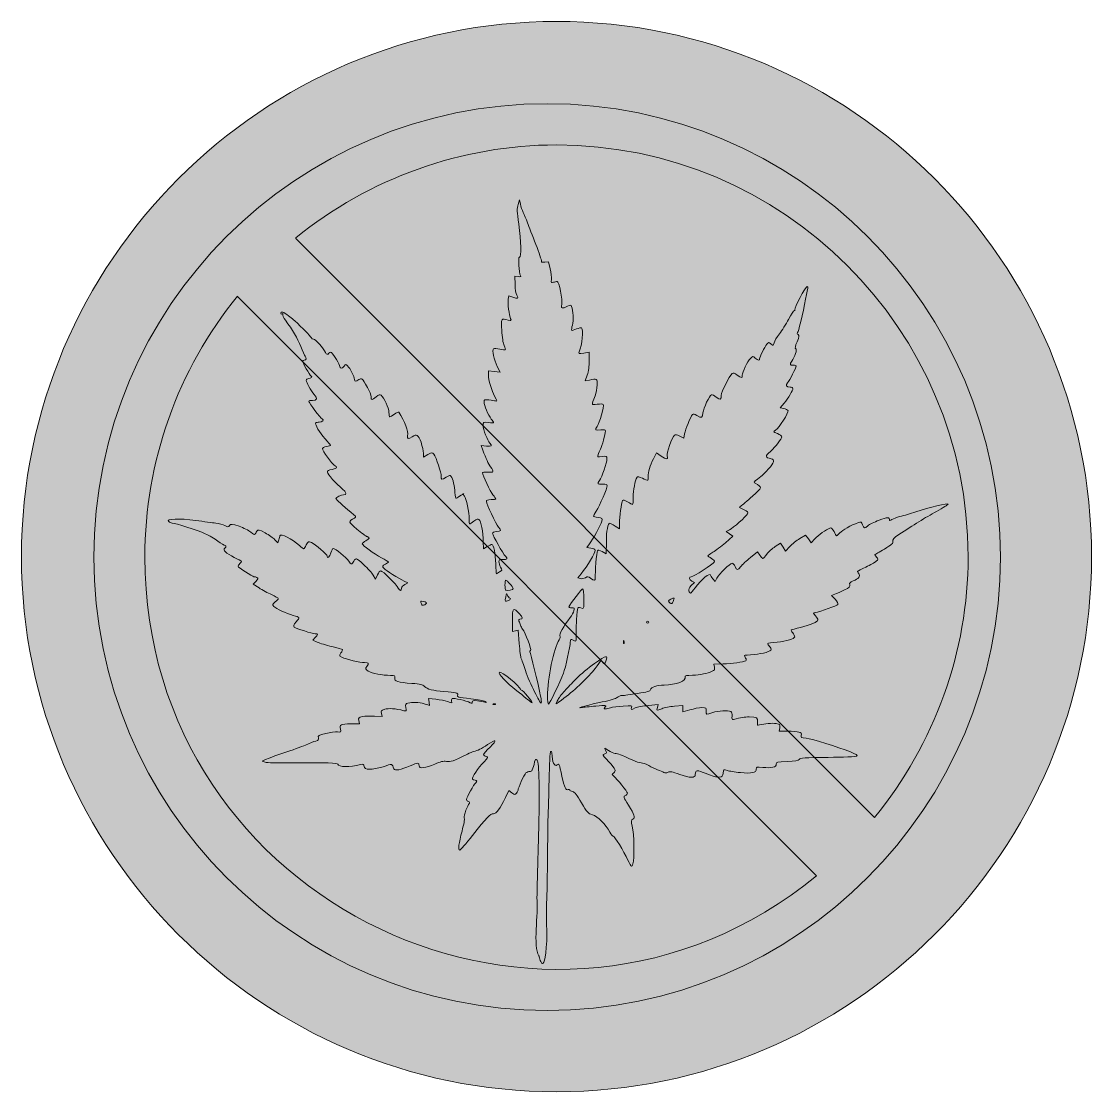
# Model space of a CAD drawing. Extents: x 506 to 1493, y -1495 to -505.
import ezdxf

# ---------------------------------------------------------------- set-up
doc = ezdxf.new("R2010")
doc.units = 0
doc.header["$MEASUREMENT"] = 0
doc.layers.add('katman 1', color=7, linetype='Continuous')

# ---------------------------------------------------------------- blocks, each defined once
blk = doc.blocks.new('block 3')
at = {"layer": 'katman 1', "true_color": 0xed171f}
h = blk.add_hatch(color=1, dxfattribs=at)
h.dxf.hatch_style = 2
edge = h.paths.add_edge_path()
edge.add_spline(control_points=[(999.87, -504.68), (728.19, -504.68), (506.48, -726.25), (506.48, -998.07), (506.48, -1269.75), (728.19, -1491.52), (999.87, -1491.52), (1271.69, -1491.52), (1493.32, -1269.73), (1493.32, -998.07), (1493.32, -726.25), (1271.69, -504.68), (999.87, -504.68), (999.87, -504.68), (999.87, -504.68), (999.87, -504.68)], knot_values=[0, 0, 0, 0, 1, 1, 1, 2, 2, 2, 3, 3, 3, 4, 4, 4, 5, 5, 5, 5], degree=3, periodic=1)
edge = h.paths.add_edge_path()
edge.add_spline(control_points=[(999.75, -618.51), (1208.9, -618.51), (1379.5, -788.41), (1379.5, -998.26), (1379.5, -1085.68), (1348.76, -1170.6), (1293.29, -1238.65), (1293.29, -1238.65), (759.38, -704.72), (759.38, -704.72), (759.38, -704.72), (759.38, -704.12), (759.38, -704.12), (827.44, -649.2), (912.35, -618.5), (999.76, -618.5), (999.76, -618.5), (999.75, -618.51), (999.75, -618.51)], knot_values=[0, 0, 0, 0, 1, 1, 1, 2, 2, 2, 3, 3, 3, 4, 4, 4, 5, 5, 5, 6, 6, 6, 6], degree=3, periodic=1)
edge = h.paths.add_edge_path()
edge.add_spline(control_points=[(705.81, -757.8), (705.81, -757.8), (705.81, -758.4), (705.81, -758.4), (705.81, -758.4), (1239.79, -1292.33), (1239.79, -1292.33), (992.05, -1494.98), (620.31, -1318.47), (620.31, -998.38), (620.31, -910.68), (650.34, -825.73), (705.81, -757.8), (705.81, -757.8), (705.81, -757.8), (705.81, -757.8)], knot_values=[0, 0, 0, 0, 1, 1, 1, 2, 2, 2, 3, 3, 3, 4, 4, 4, 5, 5, 5, 5], degree=3, periodic=1)
at = {"layer": 'katman 1', "true_color": 0xffffff}
h = blk.add_hatch(color=7, dxfattribs=at)
h.dxf.hatch_style = 2
edge = h.paths.add_edge_path()
edge.add_spline(control_points=[(990.92, -1352.29), (990.72, -1329.64), (990.74, -1310.52), (990.98, -1309.8), (991.21, -1309.08), (991.52, -1292.36), (991.67, -1272.63), (991.81, -1252.91), (992.09, -1235.26), (992.28, -1233.41), (992.47, -1231.56), (992.83, -1218.38), (993.07, -1204.13), (993.31, -1189.88), (993.94, -1177.97), (994.46, -1177.66), (994.99, -1177.35), (995.46, -1177.91), (995.51, -1178.91), (996, -1187.88), (997.95, -1192.2), (1000.58, -1190.12), (1002.33, -1188.74), (1002.26, -1188.57), (1004.95, -1200.73), (1007.26, -1211.15), (1008.41, -1213.63), (1010.56, -1212.84), (1011.4, -1212.53), (1012.1, -1212.7), (1012.1, -1213.23), (1012.11, -1213.75), (1013.32, -1214.45), (1014.78, -1214.77), (1016.82, -1215.22), (1018.76, -1217.66), (1022.98, -1225.08), (1028.12, -1234.09), (1028.84, -1234.89), (1032.98, -1236.1), (1037.79, -1237.51), (1045.23, -1244.94), (1049.07, -1252.17), (1050.18, -1254.26), (1051.6, -1255.97), (1052.23, -1255.97), (1053.48, -1255.97), (1061.64, -1269.15), (1065.82, -1277.94), (1069.11, -1284.86), (1069.01, -1284.78), (1070.41, -1281.3), (1071.91, -1277.54), (1071.5, -1253.53), (1069.81, -1246.61), (1068.69, -1241.99), (1068.75, -1241.2), (1070.37, -1240.07), (1072.67, -1238.47), (1072.02, -1236.45), (1066.31, -1227.31), (1061.52, -1219.65), (1061.36, -1219.11), (1063.64, -1218.27), (1064.53, -1217.94), (1065.25, -1217.06), (1065.24, -1216.32), (1065.22, -1214.77), (1055.78, -1202.91), (1052.75, -1200.62), (1050.9, -1199.23), (1050.88, -1198.97), (1052.45, -1197.73), (1055.15, -1195.6), (1054.55, -1194.16), (1048.03, -1187.2), (1044.67, -1183.61), (1042.32, -1180.67), (1042.8, -1180.65), (1043.29, -1180.64), (1044.34, -1180.23), (1045.14, -1179.75), (1046.33, -1179.02), (1046.34, -1178.44), (1045.19, -1176.5), (1043.82, -1174.18), (1043.88, -1174.19), (1047.72, -1176.84), (1049.88, -1178.33), (1052.78, -1179.55), (1054.16, -1179.55), (1056.55, -1179.54), (1059.09, -1180.54), (1070.3, -1185.9), (1072.99, -1187.19), (1076.42, -1188.25), (1077.91, -1188.27), (1079.4, -1188.28), (1082.58, -1189.39), (1084.98, -1190.72), (1087.38, -1192.05), (1091.06, -1193.82), (1093.16, -1194.65), (1095.25, -1195.48), (1097.83, -1196.6), (1098.88, -1197.13), (1100.18, -1197.79), (1101.43, -1197.71), (1102.81, -1196.89), (1104.48, -1195.89), (1106.4, -1196.25), (1113.55, -1198.9), (1122.82, -1202.32), (1127.91, -1202.35), (1127.91, -1198.99), (1127.9, -1194.7), (1129.37, -1194.58), (1138.05, -1198.18), (1143.5, -1200.44), (1147.7, -1201.55), (1149.93, -1201.32), (1152.95, -1201.01), (1153.42, -1200.56), (1153.68, -1197.7), (1154.02, -1193.99), (1153.85, -1194.1), (1157.56, -1195.36), (1159.09, -1195.88), (1164.45, -1196.72), (1169.46, -1197.24), (1179.98, -1198.33), (1184.22, -1197.39), (1184.18, -1193.97), (1184.16, -1191.95), (1184.52, -1191.86), (1190.15, -1192.44), (1198.35, -1193.29), (1202.58, -1192.29), (1202.56, -1189.49), (1202.54, -1187.42), (1203.06, -1187.29), (1212.52, -1187), (1220.22, -1186.76), (1222.78, -1186.32), (1223.74, -1185.07), (1224.81, -1183.68), (1228.4, -1183.42), (1250.3, -1183.17), (1264.23, -1183), (1276.25, -1182.5), (1277.01, -1182.04), (1277.94, -1181.48), (1275.98, -1180.22), (1271, -1178.2), (1259.18, -1173.39), (1235.78, -1166.19), (1230.19, -1165.64), (1225.47, -1165.18), (1225.1, -1164.95), (1225.66, -1162.8), (1226.4, -1159.9), (1223.52, -1159.08), (1212.66, -1159.1), (1212.66, -1159.1), (1205.25, -1159.12), (1205.25, -1159.12), (1205.25, -1159.12), (1205.78, -1155.87), (1205.78, -1155.87), (1206.27, -1152.83), (1206.07, -1152.6), (1202.51, -1152.02), (1198.72, -1151.41), (1191.79, -1152.01), (1187.26, -1153.34), (1185.07, -1153.99), (1184.9, -1153.76), (1185.28, -1150.7), (1185.79, -1146.56), (1184.61, -1145.81), (1177.65, -1145.91), (1172.92, -1145.98), (1170.34, -1146.38), (1163.08, -1148.18), (1161.87, -1148.48), (1161.56, -1147.76), (1161.79, -1145.17), (1161.96, -1143.12), (1161.5, -1141.43), (1160.62, -1140.92), (1158.32, -1139.61), (1148.75, -1140.12), (1144.01, -1141.82), (1137.6, -1144.1), (1137.57, -1144.1), (1137.88, -1140.56), (1138.15, -1137.37), (1138.05, -1137.29), (1133.83, -1137.34), (1131.46, -1137.37), (1126.56, -1138.29), (1122.94, -1139.38), (1122.94, -1139.38), (1116.37, -1141.36), (1116.37, -1141.36), (1116.37, -1141.36), (1116.33, -1138.31), (1116.33, -1138.31), (1116.33, -1138.31), (1116.29, -1135.25), (1116.29, -1135.25), (1116.29, -1135.25), (1108.65, -1136), (1108.65, -1136), (1104.44, -1136.42), (1099.27, -1137.45), (1097.16, -1138.3), (1092.17, -1140.3), (1092.15, -1140.3), (1092.96, -1137.19), (1092.96, -1137.19), (1093.64, -1134.54), (1093.64, -1134.54), (1093.64, -1134.54), (1084.65, -1135.35), (1084.65, -1135.35), (1079.71, -1135.8), (1074.26, -1136.83), (1072.54, -1137.64), (1068.53, -1139.53), (1068.38, -1139.51), (1069.15, -1137.18), (1069.75, -1135.35), (1069.31, -1135.27), (1061.35, -1135.85), (1056.71, -1136.19), (1051.5, -1136.89), (1049.78, -1137.42), (1048.06, -1137.95), (1045.93, -1138.39), (1045.05, -1138.4), (1043.69, -1138.42), (1043.67, -1138.17), (1044.92, -1136.75), (1046.27, -1135.2), (1045.58, -1135.14), (1036.1, -1135.92), (1030.45, -1136.38), (1024.6, -1136.96), (1023.12, -1137.21), (1016.1, -1138.38), (1031.53, -1134.22), (1042.14, -1132.08), (1049.28, -1130.65), (1054.89, -1128.96), (1055.98, -1127.93), (1056.99, -1126.97), (1059.03, -1126.17), (1060.52, -1126.15), (1062, -1126.13), (1068.36, -1125.31), (1074.65, -1124.33), (1083.82, -1122.89), (1086.18, -1122.18), (1086.57, -1120.73), (1087.2, -1118.37), (1092.25, -1116.73), (1099.16, -1116.61), (1110.1, -1116.43), (1120.07, -1112.46), (1118.55, -1108.89), (1118.15, -1107.95), (1119.92, -1107.56), (1125.33, -1107.39), (1132.61, -1107.15), (1138.73, -1105.96), (1143.59, -1103.84), (1145.62, -1102.95), (1146.01, -1102.18), (1145.51, -1100.01), (1145.51, -1100.01), (1144.89, -1097.29), (1144.89, -1097.29), (1144.89, -1097.29), (1153.5, -1097.04), (1153.5, -1097.04), (1161.77, -1096.79), (1172.33, -1095.29), (1174.41, -1094.07), (1175.01, -1093.71), (1174.96, -1092.74), (1174.29, -1091.61), (1173.68, -1090.58), (1173.18, -1089.55), (1173.18, -1089.31), (1173.18, -1089.08), (1177.22, -1088.6), (1182.17, -1088.26), (1190.44, -1087.68), (1198.11, -1085.37), (1198, -1083.5), (1197.98, -1083.1), (1197.23, -1081.9), (1196.34, -1080.84), (1195.45, -1079.78), (1194.72, -1078.61), (1194.72, -1078.24), (1194.72, -1077.88), (1198.58, -1077.26), (1203.32, -1076.86), (1212.19, -1076.12), (1219.59, -1073.89), (1219.57, -1071.97), (1219.56, -1071.37), (1218.75, -1069.76), (1217.76, -1068.39), (1216.76, -1067.02), (1216.14, -1065.79), (1216.37, -1065.64), (1216.6, -1065.5), (1220.43, -1064.51), (1224.89, -1063.43), (1233.82, -1061.28), (1241.08, -1058.17), (1241.06, -1056.5), (1241.05, -1055.91), (1240.01, -1054.23), (1238.74, -1052.78), (1236.56, -1050.27), (1236.55, -1050.11), (1238.44, -1049.75), (1243.24, -1048.84), (1258.75, -1043.19), (1259.45, -1042.1), (1259.9, -1041.41), (1258.81, -1039.43), (1256.86, -1037.43), (1256.86, -1037.43), (1253.49, -1033.95), (1253.49, -1033.95), (1253.49, -1033.95), (1256.61, -1032.84), (1256.61, -1032.84), (1258.32, -1032.23), (1262.3, -1030.45), (1265.44, -1028.87), (1270.12, -1026.52), (1271.03, -1025.64), (1270.45, -1024.02), (1269.89, -1022.45), (1270.51, -1021.73), (1273.42, -1020.56), (1278.72, -1018.44), (1280.36, -1016.28), (1278.61, -1013.75), (1277.85, -1012.64), (1277.38, -1011.64), (1277.56, -1011.52), (1277.75, -1011.4), (1281.21, -1009.71), (1285.26, -1007.76), (1289.3, -1005.82), (1293.57, -1003.37), (1294.74, -1002.33), (1296.78, -1000.53), (1296.79, -1000.34), (1294.99, -998.54), (1293.95, -997.5), (1293.3, -996.5), (1293.54, -996.31), (1293.78, -996.13), (1297.73, -993.78), (1302.31, -991.09), (1309.28, -987), (1310.56, -985.84), (1310.09, -984.04), (1309.65, -982.31), (1310.76, -981.06), (1315.68, -977.78), (1328.84, -969.01), (1339.94, -962.17), (1350.33, -956.43), (1356.29, -953.13), (1361.16, -950.09), (1361.16, -949.65), (1361.15, -948.59), (1343.44, -952.83), (1331.44, -956.76), (1326.1, -958.52), (1320.02, -960.28), (1317.94, -960.68), (1315.86, -961.08), (1312.58, -962.27), (1310.66, -963.33), (1308.73, -964.38), (1307.15, -964.92), (1307.13, -964.53), (1307.03, -961.5), (1305.07, -961.49), (1297.35, -964.51), (1292.93, -966.24), (1288.31, -968.55), (1287.1, -969.64), (1284.13, -972.28), (1283.48, -972.16), (1282.13, -968.69), (1281.11, -966.07), (1280.69, -965.85), (1278.31, -966.72), (1271.17, -969.33), (1263.48, -973.56), (1261.21, -976.12), (1259.83, -977.69), (1258.5, -978.97), (1258.25, -978.97), (1258, -978.98), (1256.92, -977.21), (1255.84, -975.06), (1254.39, -972.16), (1253.41, -971.3), (1252.11, -971.78), (1248.63, -973.07), (1241.36, -978.24), (1238.15, -981.73), (1238.15, -981.73), (1234.86, -985.28), (1234.86, -985.28), (1234.86, -985.28), (1232.26, -981.81), (1232.26, -981.81), (1232.26, -981.81), (1229.66, -978.34), (1229.66, -978.34), (1229.66, -978.34), (1224.36, -981.46), (1224.36, -981.46), (1221.45, -983.17), (1217.3, -986.46), (1215.13, -988.77), (1215.13, -988.77), (1211.19, -992.96), (1211.19, -992.96), (1211.19, -992.96), (1208.81, -989.31), (1208.81, -989.31), (1208.81, -989.31), (1206.42, -985.65), (1206.42, -985.65), (1206.42, -985.65), (1201.59, -988.82), (1201.59, -988.82), (1198.93, -990.56), (1195.48, -993.75), (1193.91, -995.9), (1192.35, -998.05), (1190.7, -999.83), (1190.25, -999.86), (1189.79, -999.89), (1188.49, -998.53), (1187.36, -996.86), (1187.36, -996.86), (1185.31, -993.8), (1185.31, -993.8), (1185.31, -993.8), (1178.74, -999), (1178.74, -999), (1175.13, -1001.86), (1171.12, -1005.55), (1169.83, -1007.21), (1166.91, -1010.97), (1166.33, -1010.98), (1164.61, -1007.24), (1163.85, -1005.59), (1162.6, -1004.25), (1161.82, -1004.26), (1159.93, -1004.28), (1149.8, -1014.06), (1147.75, -1017.85), (1147.75, -1017.85), (1146.1, -1020.89), (1146.1, -1020.89), (1146.1, -1020.89), (1144.05, -1018.47), (1144.05, -1018.47), (1142.93, -1017.15), (1141.99, -1015.72), (1141.97, -1015.31), (1141.84, -1012.29), (1133.14, -1019.36), (1127.85, -1026.78), (1125.88, -1029.54), (1123.93, -1031.83), (1123.53, -1031.84), (1123.12, -1031.86), (1122.45, -1030.94), (1122.04, -1029.78), (1121.51, -1028.28), (1122.11, -1026.88), (1124.2, -1024.81), (1124.2, -1024.81), (1127.1, -1021.93), (1127.1, -1021.93), (1127.1, -1021.93), (1124.8, -1020.63), (1124.8, -1020.63), (1122.19, -1019.16), (1121.69, -1016.81), (1123.97, -1016.78), (1126.19, -1016.75), (1144.64, -1004.97), (1145.39, -1003.1), (1145.82, -1002.02), (1144.98, -1000.94), (1142.8, -999.78), (1141.03, -998.83), (1139.57, -997.75), (1139.57, -997.37), (1139.57, -996.98), (1141.62, -995.49), (1144.14, -994.05), (1146.65, -992.61), (1151.85, -988.7), (1155.68, -985.37), (1155.68, -985.37), (1162.65, -979.32), (1162.65, -979.32), (1162.65, -979.32), (1159.52, -977.08), (1159.52, -977.08), (1159.52, -977.08), (1156.39, -974.83), (1156.39, -974.83), (1156.39, -974.83), (1159.48, -973.34), (1159.48, -973.34), (1162.85, -971.71), (1174.44, -961.41), (1176.05, -958.61), (1176.88, -957.18), (1176.23, -956.49), (1172.41, -954.74), (1168.12, -952.77), (1167.93, -952.52), (1169.91, -951.47), (1171.09, -950.85), (1175.92, -946.77), (1180.63, -942.41), (1189.94, -933.82), (1189.85, -934.25), (1183.2, -930.52), (1181.76, -929.71), (1181.76, -929.46), (1183.24, -928.33), (1188.88, -924.03), (1190.66, -922.42), (1195.24, -917.52), (1200.83, -911.52), (1201.57, -908.79), (1197.83, -907.91), (1192.2, -906.59), (1192.11, -905.77), (1197.12, -901.11), (1202.17, -896.43), (1207.64, -889.34), (1207.61, -887.51), (1207.61, -886.91), (1205.81, -885.66), (1203.63, -884.72), (1199.74, -883.06), (1199.71, -882.99), (1201.9, -881.53), (1205, -879.46), (1214.2, -865.15), (1213.5, -863.49), (1213.18, -862.75), (1211.37, -861.87), (1209.48, -861.54), (1209.48, -861.54), (1206.05, -860.95), (1206.05, -860.95), (1206.05, -860.95), (1209.75, -856.62), (1209.75, -856.62), (1213.8, -851.88), (1217.94, -844.95), (1217.92, -842.95), (1217.91, -842.25), (1216.71, -841.69), (1215.26, -841.71), (1211.78, -841.75), (1210.75, -840.06), (1212.88, -837.82), (1214.77, -835.83), (1220.95, -824.09), (1220.93, -822.52), (1220.92, -821.98), (1219.7, -821.55), (1218.21, -821.56), (1215.13, -821.6), (1214.87, -820.89), (1216.9, -818.03), (1219.86, -813.85), (1222.02, -807.16), (1220.64, -806.4), (1219.68, -805.86), (1219.98, -804.18), (1221.82, -799.94), (1223.79, -795.38), (1224, -794.05), (1222.86, -793.42), (1221.75, -792.79), (1221.7, -792.14), (1222.65, -790.44), (1223.78, -788.43), (1228.91, -765.85), (1230.35, -756.55), (1230.7, -754.34), (1231.23, -751.73), (1231.55, -750.76), (1231.86, -749.79), (1231.6, -749), (1230.97, -749), (1229.46, -749.02), (1218.95, -769.06), (1219.79, -770.3), (1220.15, -770.83), (1219.93, -771.26), (1219.31, -771.27), (1218.68, -771.28), (1216.26, -774.92), (1213.92, -779.36), (1211.58, -783.8), (1207.76, -789.83), (1205.43, -792.76), (1203.1, -795.69), (1200.9, -799.37), (1200.55, -800.95), (1199.92, -803.75), (1199.85, -803.77), (1197.72, -802.03), (1195.61, -800.3), (1195.48, -800.31), (1193.92, -802.26), (1191.8, -804.89), (1187.25, -814.03), (1187.26, -815.65), (1187.27, -817.44), (1185.85, -817.22), (1183.23, -815.01), (1180.98, -813.11), (1180.94, -813.11), (1178.77, -815.31), (1175.94, -818.19), (1171.17, -828.01), (1171.19, -830.92), (1171.21, -833.8), (1170.64, -833.77), (1166.6, -830.7), (1164.04, -828.74), (1162.99, -828.45), (1161.83, -829.37), (1159.38, -831.3), (1151.86, -846.51), (1151.89, -849.46), (1151.94, -853.45), (1150.94, -853.79), (1147.29, -851), (1145.49, -849.63), (1143.49, -848.69), (1142.84, -848.9), (1140.88, -849.53), (1135.49, -860.96), (1134.98, -865.55), (1134.45, -870.37), (1133.71, -870.68), (1129.37, -867.89), (1127, -866.36), (1126.08, -866.21), (1125.25, -867.19), (1123.33, -869.42), (1118.75, -880.77), (1118.09, -884.92), (1118.09, -884.92), (1117.44, -888.94), (1117.44, -888.94), (1117.44, -888.94), (1113.73, -886.96), (1113.73, -886.96), (1111, -885.51), (1109.65, -885.28), (1108.62, -886.09), (1106.57, -887.71), (1101.26, -903.09), (1101.94, -905.42), (1102.88, -908.6), (1101.24, -908.6), (1096.46, -905.42), (1096.46, -905.42), (1092.02, -902.47), (1092.02, -902.47), (1092.02, -902.47), (1089.39, -907.8), (1089.39, -907.8), (1086.18, -914.35), (1084.48, -920.16), (1084.52, -924.48), (1084.54, -926.28), (1084.29, -927.75), (1083.97, -927.75), (1083.65, -927.76), (1081.47, -926.88), (1079.13, -925.81), (1076.25, -924.49), (1074.64, -924.21), (1074.16, -924.95), (1072.39, -927.67), (1070.6, -937.06), (1070.66, -943.25), (1070.7, -946.98), (1070.46, -950.04), (1070.13, -950.04), (1069.8, -950.05), (1067.73, -948.95), (1065.53, -947.6), (1062.59, -945.79), (1061.34, -945.47), (1060.81, -946.4), (1059.69, -948.35), (1057.86, -961.58), (1057.93, -967.26), (1057.93, -967.26), (1057.99, -972.39), (1057.99, -972.39), (1057.99, -972.39), (1053.92, -969.88), (1053.92, -969.88), (1051.68, -968.51), (1049.53, -967.39), (1049.14, -967.39), (1047.27, -967.41), (1045.95, -974.23), (1045.88, -984.32), (1045.88, -984.32), (1045.81, -995.48), (1045.81, -995.48), (1045.81, -995.48), (1042.09, -993.51), (1042.09, -993.51), (1039.47, -992.12), (1038.16, -991.88), (1037.63, -992.69), (1036.9, -993.82), (1035.34, -1013.16), (1035.63, -1017.58), (1035.81, -1020.34), (1034.67, -1020.45), (1031.33, -1018.01), (1029.13, -1016.39), (1028.49, -1016.33), (1026.58, -1017.53), (1025.36, -1018.29), (1023.28, -1018.66), (1021.95, -1018.35), (1021.95, -1018.35), (1019.54, -1017.8), (1019.54, -1017.8), (1019.54, -1017.8), (1022.51, -1014.11), (1022.51, -1014.11), (1028.91, -1006.15), (1035.51, -995.04), (1035.47, -992.28), (1035.46, -991.36), (1033.98, -990.54), (1031.62, -990.16), (1031.62, -990.16), (1027.79, -989.54), (1027.79, -989.54), (1027.79, -989.54), (1030.33, -986.35), (1030.33, -986.35), (1033.24, -982.7), (1040.47, -969.3), (1041.69, -965.29), (1042.46, -962.75), (1042.26, -962.55), (1038.26, -961.97), (1035.93, -961.64), (1034.02, -961.14), (1034.01, -960.87), (1034.01, -960.61), (1035.16, -958.48), (1036.57, -956.16), (1039.72, -950.94), (1046.71, -934.75), (1046.68, -932.71), (1046.67, -931.64), (1045.45, -931.23), (1042.33, -931.27), (1037.47, -931.33), (1037.34, -931.18), (1039.58, -927.92), (1041.86, -924.61), (1046.43, -911.26), (1046.39, -908.01), (1046.36, -905.38), (1046.18, -905.29), (1041.9, -905.87), (1037.61, -906.46), (1037.48, -906.4), (1038.23, -904.06), (1038.65, -902.73), (1039.62, -900.48), (1040.37, -899.07), (1041.95, -896.11), (1045.03, -885.03), (1045, -882.44), (1044.98, -880.98), (1044.26, -880.79), (1040.72, -881.27), (1035.33, -882.01), (1034.78, -881.47), (1037.38, -878), (1039.55, -875.1), (1043.97, -859.15), (1042.99, -857.72), (1042.68, -857.27), (1040.19, -857.21), (1037.44, -857.6), (1031.84, -858.38), (1031.97, -858.85), (1035.45, -849.89), (1036.43, -847.39), (1037.26, -842.86), (1037.3, -839.81), (1037.39, -833.79), (1037.57, -833.91), (1030.21, -835.34), (1030.21, -835.34), (1026.29, -836.1), (1026.29, -836.1), (1026.29, -836.1), (1028.22, -830.71), (1028.22, -830.71), (1029.44, -827.32), (1030.14, -822.4), (1030.1, -817.46), (1030.1, -817.46), (1030.04, -809.61), (1030.04, -809.61), (1030.04, -809.61), (1025, -810.37), (1025, -810.37), (1020.35, -811.08), (1020.02, -810.99), (1020.77, -809.23), (1023.43, -802.95), (1024.93, -788.85), (1023.1, -787.2), (1022.72, -786.86), (1020.59, -787.31), (1018.36, -788.2), (1016.13, -789.1), (1014.1, -789.65), (1013.85, -789.42), (1013.6, -789.2), (1013.95, -787.04), (1014.62, -784.62), (1015.78, -780.46), (1015.3, -771.01), (1013.75, -767.38), (1013.12, -765.9), (1012.74, -765.89), (1009.98, -767.26), (1004.89, -769.77), (1003.59, -769.34), (1004.75, -765.53), (1005.86, -761.88), (1002.25, -744.08), (1000.45, -744.35), (999.91, -744.43), (998.39, -744.81), (997.09, -745.19), (994.92, -745.83), (994.76, -745.61), (995.22, -742.57), (995.5, -740.74), (995.03, -736.31), (994.17, -732.72), (994.17, -732.72), (992.61, -726.21), (992.61, -726.21), (992.61, -726.21), (989.04, -726.58), (989.04, -726.58), (986.44, -726.85), (985.6, -726.59), (985.95, -725.61), (986.22, -724.87), (983.94, -717.96), (980.89, -710.26), (977.83, -702.55), (974.37, -693.54), (973.19, -690.23), (972.01, -686.93), (970.22, -682.65), (969.2, -680.73), (968.18, -678.81), (967.03, -675.42), (966.63, -673.22), (966.63, -673.22), (965.91, -669.2), (965.91, -669.2), (965.91, -669.2), (964.51, -673.47), (964.51, -673.47), (963.32, -677.12), (963.41, -679.75), (965.1, -691.57), (967.37, -707.35), (967.68, -721.98), (965.73, -722), (964.33, -722.02), (965.23, -736.66), (966.77, -738.92), (967.41, -739.85), (966.82, -740.12), (964.56, -739.92), (964.56, -739.92), (961.47, -739.65), (961.47, -739.65), (961.47, -739.65), (961.68, -747.25), (961.68, -747.25), (961.8, -751.42), (962.5, -755.87), (963.24, -757.12), (965.07, -760.21), (964.28, -760.62), (959.76, -758.93), (959.76, -758.93), (955.93, -757.5), (955.93, -757.5), (955.93, -757.5), (955.38, -760.68), (955.38, -760.68), (954.77, -764.21), (956.21, -775.85), (957.62, -778.82), (958.43, -780.52), (958.19, -780.64), (955.36, -779.98), (948.67, -778.43), (948.89, -778.08), (949.45, -789.58), (949.74, -795.52), (950.65, -801.61), (951.53, -803.53), (952.39, -805.41), (952.91, -807.11), (952.69, -807.33), (952.46, -807.54), (950.16, -807.3), (947.58, -806.79), (944.99, -806.28), (942.43, -806.13), (941.89, -806.45), (940.31, -807.38), (942.23, -816.84), (945.19, -822.69), (945.19, -822.69), (947.91, -828.07), (947.91, -828.07), (947.91, -828.07), (942.48, -827.47), (942.48, -827.47), (942.48, -827.47), (937.05, -826.86), (937.05, -826.86), (937.05, -826.86), (937.09, -830.52), (937.09, -830.52), (937.15, -835.23), (940.1, -845.31), (942.83, -850.15), (945.33, -854.58), (945.42, -855.06), (943.61, -854.56), (942.86, -854.36), (940.18, -853.95), (937.64, -853.65), (933.28, -853.13), (933.03, -853.24), (933.06, -855.59), (933.09, -858.68), (936.93, -867.57), (939.8, -871.22), (940.98, -872.72), (941.95, -874.21), (941.95, -874.53), (941.96, -874.85), (939.76, -874.85), (937.08, -874.55), (932.19, -873.98), (932.19, -873.98), (932.23, -877.1), (932.27, -880.66), (936.28, -891.03), (938.52, -893.37), (941.01, -895.96), (940.29, -896.57), (935.26, -896.11), (935.26, -896.11), (930.47, -895.66), (930.47, -895.66), (930.47, -895.66), (931.94, -899.79), (931.94, -899.79), (934.83, -907.97), (936.98, -912.6), (939.17, -915.38), (942.64, -919.79), (942.12, -920.73), (936.54, -920.22), (933.52, -919.94), (931.66, -920.17), (931.67, -920.81), (931.69, -923.03), (938.85, -938.19), (941.3, -941.21), (942.71, -942.95), (943.87, -944.64), (943.88, -944.95), (943.88, -945.26), (941.93, -945.54), (939.55, -945.57), (936.41, -945.61), (935.22, -946.04), (935.23, -947.14), (935.26, -949.44), (943.91, -967.76), (946.48, -970.96), (949.12, -974.24), (948.93, -974.61), (944.39, -974.96), (942.3, -975.12), (941, -975.77), (941.01, -976.64), (941.02, -978.33), (950.59, -995.52), (952.77, -997.79), (955.06, -1000.16), (954.65, -1000.7), (950.5, -1000.75), (947.4, -1000.79), (946.72, -1001.17), (946.74, -1002.86), (946.75, -1003.99), (947.49, -1006.2), (948.39, -1007.77), (949.94, -1010.46), (949.88, -1010.7), (947.4, -1012.25), (945.96, -1013.16), (944.64, -1013.89), (944.47, -1013.89), (944.3, -1013.9), (944.05, -1009.71), (943.92, -1004.6), (943.69, -995.64), (941.87, -986.77), (940.27, -986.8), (939.85, -986.81), (937.93, -987.73), (936, -988.85), (936, -988.85), (932.5, -990.88), (932.5, -990.88), (932.5, -990.88), (932.42, -984.19), (932.42, -984.19), (932.32, -975.72), (930.25, -965.2), (928.41, -963.82), (927.36, -963.03), (926.16, -963.42), (923.77, -965.34), (921.99, -966.76), (920.24, -967.93), (919.87, -967.93), (919.51, -967.93), (919.25, -966.01), (919.31, -963.66), (919.46, -957.56), (916.7, -943.91), (915.02, -942.38), (914.23, -941.67), (913.93, -940.73), (914.34, -940.28), (914.76, -939.84), (913.64, -940.4), (911.87, -941.54), (910.09, -942.67), (908.15, -943.87), (907.54, -944.19), (906.86, -944.57), (906.37, -942.63), (906.24, -939.08), (906.03, -933.31), (904.38, -926.55), (902.56, -924), (901.74, -922.85), (900.98, -923.01), (898.24, -924.87), (894.43, -927.45), (892.81, -927.08), (893.45, -923.77), (893.94, -921.22), (889.02, -906.43), (886.74, -903.61), (885.34, -901.87), (885.12, -901.89), (881.29, -904.04), (881.29, -904.04), (877.31, -906.29), (877.31, -906.29), (877.31, -906.29), (877.27, -902.77), (877.27, -902.77), (877.24, -900.84), (876.2, -896.28), (874.94, -892.65), (872.51, -885.62), (870.97, -884.68), (866.86, -887.64), (863.62, -889.97), (861.79, -889.58), (862.52, -886.72), (863.52, -882.85), (859.95, -873.23), (854.41, -864.87), (854.14, -864.46), (852.33, -865.27), (850.39, -866.68), (848.45, -868.09), (846.54, -869.24), (846.15, -869.25), (845.76, -869.25), (845.42, -867.46), (845.39, -865.26), (845.34, -861.26), (840.83, -851.24), (838.17, -849.24), (837.13, -848.46), (835.93, -848.85), (833.53, -850.77), (829.51, -853.98), (829, -853.99), (828.96, -850.82), (828.95, -849.42), (827.38, -845.48), (825.48, -842.06), (820.66, -833.39), (820.33, -833.08), (817.58, -834.91), (814.61, -836.9), (813.63, -836.84), (813.58, -834.69), (813.52, -832.39), (809.5, -824.46), (807.26, -822.21), (805.59, -820.54), (805.44, -820.55), (804.01, -822.49), (801.96, -825.27), (800.65, -825.05), (799.79, -821.78), (798.93, -818.54), (792.89, -809.55), (791.58, -809.56), (791.08, -809.57), (790.37, -810.03), (790.01, -810.59), (788.98, -812.17), (787.52, -811.8), (786.81, -809.78), (785.6, -806.38), (777.27, -797.16), (775.7, -797.48), (774.84, -797.65), (774.14, -797.38), (774.13, -796.88), (774.13, -796.06), (768.35, -789.92), (760.96, -782.88), (759.46, -781.45), (755.82, -778.39), (752.89, -776.09), (747.95, -772.21), (745.66, -771.55), (745.69, -774.02), (745.69, -774.58), (746.26, -774.7), (746.94, -774.3), (747.71, -773.84), (747.89, -774.01), (747.42, -774.74), (747, -775.38), (748.1, -777.82), (749.85, -780.14), (756.57, -789.04), (761, -796.64), (763.98, -804.36), (765.68, -808.76), (767.49, -812.79), (768, -813.31), (769.48, -814.82), (769.1, -816.87), (767.33, -816.89), (766.44, -816.9), (765.71, -817.37), (765.72, -817.94), (765.74, -819.51), (772.16, -830.67), (773.46, -831.39), (775.1, -832.31), (773.72, -833.91), (771.26, -833.94), (770.09, -833.95), (769.17, -834.65), (769.18, -835.51), (769.2, -837.53), (773.16, -844.6), (776.56, -848.71), (779.69, -852.49), (779.19, -853.96), (774.75, -854.01), (773, -854.03), (771.57, -854.44), (771.58, -854.92), (771.59, -856.45), (782.33, -870.77), (783.78, -871.19), (785.97, -871.84), (783.87, -874.01), (781.02, -874.05), (779.6, -874.07), (778.2, -874.44), (777.91, -874.88), (776.98, -876.33), (781.24, -883.53), (786.46, -889.34), (789.27, -892.46), (791.56, -895.23), (791.57, -895.48), (791.57, -895.74), (789.87, -896.27), (787.79, -896.66), (785.71, -897.05), (784.01, -897.86), (784.02, -898.45), (784.04, -900.46), (792.66, -912.62), (794.95, -913.87), (798.34, -915.72), (797.74, -916.84), (792.92, -917.65), (789.83, -918.17), (788.6, -918.88), (788.61, -920.12), (788.63, -922.05), (796.6, -931), (802.56, -935.79), (806.28, -938.78), (806.68, -941.12), (803.48, -941.16), (801.33, -941.18), (796.47, -943.42), (796.49, -944.38), (796.5, -945.36), (802.79, -951.16), (810.19, -957.04), (815.17, -960.99), (815.48, -961.47), (813.68, -962.53), (807.67, -966.05), (807.6, -965.68), (815.79, -972.64), (820, -976.22), (824.31, -979.39), (825.35, -979.69), (828.07, -980.46), (827.74, -981.41), (824.05, -983.49), (822.27, -984.5), (820.82, -985.71), (820.83, -986.19), (820.84, -987.69), (831.77, -995.79), (838.42, -999.22), (841.93, -1001.03), (844.82, -1002.78), (844.84, -1003.1), (844.86, -1003.42), (843.67, -1004.3), (842.18, -1005.06), (839.14, -1006.61), (839.03, -1006.97), (840.91, -1009.16), (842.36, -1010.86), (854.18, -1018.12), (859.51, -1020.6), (859.51, -1020.6), (862.8, -1022.14), (862.8, -1022.14), (862.8, -1022.14), (859.93, -1023.8), (859.93, -1023.8), (858.35, -1024.71), (857.07, -1026.23), (857.08, -1027.18), (857.11, -1030.16), (855.25, -1030.14), (853.87, -1027.15), (852.39, -1023.92), (839.55, -1011.12), (837.82, -1011.15), (837.2, -1011.15), (835.85, -1012.86), (834.81, -1014.95), (834.81, -1014.95), (832.92, -1018.74), (832.92, -1018.74), (832.92, -1018.74), (830.9, -1015.25), (830.9, -1015.25), (829.8, -1013.33), (825.81, -1008.9), (822.05, -1005.42), (814.82, -998.72), (815.08, -998.76), (811.77, -1003.99), (810.77, -1005.57), (810.39, -1005.37), (808.32, -1002.2), (806.18, -998.93), (795.76, -990.53), (793.86, -990.55), (793.41, -990.56), (792.48, -992.38), (791.8, -994.6), (790.67, -998.24), (788.48, -1000.22), (788.45, -997.62), (788.43, -996.16), (777.62, -986.84), (773.97, -985.14), (771.01, -983.76), (770.9, -983.81), (769.16, -987.3), (768.18, -989.26), (767.07, -990.87), (766.7, -990.88), (766.33, -990.88), (764.57, -989.5), (762.8, -987.8), (756.63, -981.89), (744.85, -976.11), (744.88, -979), (744.89, -979.52), (744.42, -981.14), (743.84, -982.61), (743.84, -982.61), (742.78, -985.27), (742.78, -985.27), (742.78, -985.27), (740.15, -982.47), (740.15, -982.47), (738.71, -980.92), (734.72, -978.13), (731.28, -976.27), (725.34, -973.04), (724.97, -972.97), (723.61, -974.74), (722.82, -975.77), (722.02, -977.04), (721.84, -977.58), (721.65, -978.11), (719.93, -977.22), (718.01, -975.59), (716.09, -973.97), (711.2, -971.53), (707.15, -970.17), (700.4, -967.91), (699.66, -967.84), (698.42, -969.35), (697.18, -970.88), (696.84, -970.88), (694.09, -969.42), (692.45, -968.55), (688.66, -967.55), (685.68, -967.21), (682.69, -966.87), (674.41, -965.75), (667.26, -964.73), (652.4, -962.6), (639.34, -963.15), (642.24, -965.79), (643.1, -966.57), (644.52, -967.19), (645.4, -967.18), (647.99, -967.15), (668.96, -973.89), (675.89, -976.98), (679.41, -978.55), (684.71, -981.57), (687.67, -983.71), (690.64, -985.85), (693.65, -987.77), (694.37, -987.99), (695.36, -988.28), (695.31, -988.81), (694.2, -990.09), (692.92, -991.56), (692.99, -992.07), (694.72, -993.8), (695.81, -994.9), (699.44, -997.18), (702.78, -998.87), (706.12, -1000.57), (709.05, -1002.1), (709.3, -1002.28), (709.55, -1002.46), (708.95, -1003.45), (707.97, -1004.47), (706.99, -1005.5), (706.2, -1006.64), (706.2, -1007), (706.21, -1007.92), (719.49, -1016.58), (720.89, -1016.58), (721.52, -1016.58), (722.75, -1016.99), (723.64, -1017.5), (725, -1018.27), (724.86, -1018.81), (722.76, -1020.93), (722.76, -1020.93), (720.27, -1023.45), (720.27, -1023.45), (720.27, -1023.45), (725.57, -1026.94), (725.57, -1026.94), (728.48, -1028.86), (733.66, -1031.66), (737.07, -1033.17), (740.48, -1034.67), (743.31, -1036.27), (743.34, -1036.71), (743.38, -1037.15), (742.1, -1038.58), (740.5, -1039.9), (737.92, -1042), (737.76, -1042.48), (739.13, -1043.97), (740.94, -1045.95), (750.91, -1050.58), (757.14, -1052.33), (763.46, -1054.11), (763.45, -1054.08), (759.94, -1058.12), (757.4, -1061.05), (757.01, -1062.08), (758.08, -1063), (759.8, -1064.48), (774.65, -1069.22), (777.45, -1069.19), (780.14, -1069.16), (780.11, -1069.99), (777.32, -1072.82), (777.32, -1072.82), (775.06, -1075.1), (775.06, -1075.1), (775.06, -1075.1), (779.26, -1076.98), (779.26, -1076.98), (781.57, -1078.01), (787.62, -1079.87), (792.7, -1081.12), (797.78, -1082.36), (802.16, -1083.52), (802.43, -1083.7), (802.7, -1083.88), (802.12, -1085.32), (801.15, -1086.89), (799.44, -1089.64), (799.46, -1089.78), (801.79, -1090.89), (805.67, -1092.72), (819.11, -1095.84), (822.94, -1095.8), (826.89, -1095.75), (827.2, -1096.35), (824.88, -1099.5), (823.39, -1101.53), (823.48, -1101.82), (826.31, -1103.64), (829.61, -1105.76), (839.48, -1107.67), (846.71, -1107.58), (850.89, -1107.53), (851.2, -1107.71), (850.77, -1109.92), (850.17, -1113.03), (853.76, -1114.19), (866.52, -1114.99), (874.46, -1115.48), (876.37, -1115.95), (878.21, -1117.83), (880.69, -1120.38), (885.9, -1121.75), (896.15, -1122.55), (907.1, -1123.41), (909.39, -1123.95), (908.77, -1125.51), (907.98, -1127.48), (908.66, -1127.69), (921.03, -1129.26), (927.13, -1130.03), (932.96, -1131.15), (933.98, -1131.74), (935.61, -1132.69), (935.57, -1132.75), (933.7, -1132.22), (932.53, -1131.88), (929.48, -1131.37), (926.91, -1131.08), (923.05, -1130.63), (922.25, -1130.83), (922.27, -1132.2), (922.29, -1133.49), (921.88, -1133.63), (920.38, -1132.85), (916.73, -1130.93), (905.08, -1128.28), (903.75, -1129.06), (903.02, -1129.49), (902.73, -1130.56), (903.11, -1131.45), (903.94, -1133.39), (903.94, -1133.39), (899.32, -1131.67), (897.28, -1130.9), (892.51, -1129.99), (888.72, -1129.64), (888.72, -1129.64), (881.84, -1129), (881.84, -1129), (881.84, -1129), (882.38, -1132.15), (882.38, -1132.15), (882.68, -1133.89), (882.82, -1135.31), (882.7, -1135.31), (882.58, -1135.31), (880.4, -1134.66), (877.86, -1133.86), (873, -1132.33), (867.12, -1132.07), (862.83, -1133.19), (860.61, -1133.77), (860.37, -1134.3), (860.94, -1137.33), (861.54, -1140.54), (861.4, -1140.75), (859.19, -1140.19), (851.19, -1138.17), (845.09, -1137.71), (841.49, -1138.86), (838.13, -1139.93), (837.78, -1140.37), (838.39, -1142.77), (838.39, -1142.77), (839.06, -1145.48), (839.06, -1145.48), (839.06, -1145.48), (832, -1145.15), (832, -1145.15), (828.11, -1144.97), (823.17, -1145.15), (821.01, -1145.55), (817.42, -1146.22), (817.14, -1146.52), (817.6, -1149.23), (817.6, -1149.23), (818.1, -1152.17), (818.1, -1152.17), (818.1, -1152.17), (810.43, -1152.28), (810.43, -1152.28), (801.09, -1152.41), (799.59, -1153.14), (800.58, -1157.12), (801.29, -1159.96), (801.19, -1160.07), (797.99, -1159.67), (796.16, -1159.44), (791.29, -1160.11), (787.16, -1161.16), (780.36, -1162.88), (779.71, -1163.27), (780.27, -1165.25), (780.77, -1167.02), (780.31, -1167.59), (777.92, -1168.18), (776.28, -1168.58), (771.99, -1170.21), (768.39, -1171.81), (764.79, -1173.4), (755.78, -1176.7), (748.36, -1179.13), (740.93, -1181.57), (733.42, -1184.27), (731.65, -1185.14), (731.65, -1185.14), (728.45, -1186.72), (728.45, -1186.72), (728.45, -1186.72), (731.14, -1187.61), (731.14, -1187.61), (732.62, -1188.11), (743.35, -1188.42), (754.97, -1188.32), (789.8, -1187.99), (797.63, -1188.22), (798.12, -1189.55), (799.16, -1192.34), (808.9, -1192.5), (819.11, -1189.9), (821.57, -1189.26), (822.05, -1189.5), (822.38, -1191.5), (822.94, -1194.91), (829.41, -1195.01), (839.94, -1191.77), (848.94, -1189), (848.25, -1188.85), (849.98, -1193.91), (850.66, -1195.88), (856.7, -1194.7), (865.02, -1190.97), (872.08, -1187.8), (873.08, -1187.8), (873.12, -1190.9), (873.16, -1193.79), (879.59, -1193.17), (887.69, -1189.5), (893.11, -1187.05), (895.49, -1186.48), (898.43, -1186.96), (902.21, -1187.57), (904.4, -1186.79), (917.69, -1180.11), (919.91, -1178.99), (922.58, -1177.91), (923.62, -1177.71), (927.08, -1177.04), (930.85, -1175.18), (936.28, -1171.47), (944.38, -1165.93), (945.61, -1167.02), (938.72, -1173.64), (935.35, -1176.88), (932.6, -1180.02), (932.6, -1180.64), (932.61, -1181.25), (933.68, -1181.99), (934.98, -1182.29), (937.22, -1182.81), (937.13, -1183.04), (933.13, -1187.21), (927.55, -1193), (921.67, -1201.89), (922.55, -1203.18), (922.94, -1203.75), (923.96, -1204.21), (924.82, -1204.2), (926.58, -1204.18), (926.94, -1205.76), (925.38, -1206.67), (924.07, -1207.45), (916.82, -1220.45), (916.84, -1222), (916.85, -1222.65), (917.64, -1223.46), (918.61, -1223.79), (920.16, -1224.32), (920.18, -1224.64), (918.8, -1226.66), (916.72, -1229.69), (913.84, -1239.36), (914.91, -1239.72), (915.38, -1239.88), (914.41, -1245), (912.76, -1251.1), (909.73, -1262.27), (909, -1268.75), (910.76, -1268.73), (911.29, -1268.72), (916.5, -1262.66), (922.35, -1255.26), (935.31, -1238.89), (938.87, -1235.2), (941.8, -1235.17), (944.35, -1235.14), (947.93, -1230.3), (952.86, -1220.21), (952.86, -1220.21), (955.96, -1213.88), (955.96, -1213.88), (955.96, -1213.88), (958.83, -1215.93), (958.83, -1215.93), (961.54, -1217.86), (961.77, -1217.87), (963.06, -1216.18), (963.82, -1215.2), (964.43, -1214), (964.42, -1213.51), (964.4, -1211.49), (970.09, -1199.02), (971.7, -1197.58), (972.65, -1196.72), (974.23, -1196.16), (975.22, -1196.33), (976.99, -1196.64), (978.13, -1194.33), (979.76, -1187.16), (980.32, -1184.68), (980.59, -1184.52), (982.01, -1185.8), (983.98, -1187.59), (984.49, -1213.66), (983.35, -1255.29), (982.95, -1270.23), (982.28, -1296.03), (981.88, -1312.63), (983.29, -1327.73), (977.96, -1357.52), (983.75, -1366.15), (983.75, -1366.15), (988.65, -1389.4), (990.92, -1352.29), (990.92, -1352.29), (990.92, -1352.29), (990.92, -1352.29)], knot_values=[0, 0, 0, 0, 1, 1, 1, 2, 2, 2, 3, 3, 3, 4, 4, 4, 5, 5, 5, 6, 6, 6, 7, 7, 7, 8, 8, 8, 9, 9, 9, 10, 10, 10, 11, 11, 11, 12, 12, 12, 13, 13, 13, 14, 14, 14, 15, 15, 15, 16, 16, 16, 17, 17, 17, 18, 18, 18, 19, 19, 19, 20, 20, 20, 21, 21, 21, 22, 22, 22, 23, 23, 23, 24, 24, 24, 25, 25, 25, 26, 26, 26, 27, 27, 27, 28, 28, 28, 29, 29, 29, 30, 30, 30, 31, 31, 31, 32, 32, 32, 33, 33, 33, 34, 34, 34, 35, 35, 35, 36, 36, 36, 37, 37, 37, 38, 38, 38, 39, 39, 39, 40, 40, 40, 41, 41, 41, 42, 42, 42, 43, 43, 43, 44, 44, 44, 45, 45, 45, 46, 46, 46, 47, 47, 47, 48, 48, 48, 49, 49, 49, 50, 50, 50, 51, 51, 51, 52, 52, 52, 53, 53, 53, 54, 54, 54, 55, 55, 55, 56, 56, 56, 57, 57, 57, 58, 58, 58, 59, 59, 59, 60, 60, 60, 61, 61, 61, 62, 62, 62, 63, 63, 63, 64, 64, 64, 65, 65, 65, 66, 66, 66, 67, 67, 67, 68, 68, 68, 69, 69, 69, 70, 70, 70, 71, 71, 71, 72, 72, 72, 73, 73, 73, 74, 74, 74, 75, 75, 75, 76, 76, 76, 77, 77, 77, 78, 78, 78, 79, 79, 79, 80, 80, 80, 81, 81, 81, 82, 82, 82, 83, 83, 83, 84, 84, 84, 85, 85, 85, 86, 86, 86, 87, 87, 87, 88, 88, 88, 89, 89, 89, 90, 90, 90, 91, 91, 91, 92, 92, 92, 93, 93, 93, 94, 94, 94, 95, 95, 95, 96, 96, 96, 97, 97, 97, 98, 98, 98, 99, 99, 99, 100, 100, 100, 101, 101, 101, 102, 102, 102, 103, 103, 103, 104, 104, 104, 105, 105, 105, 106, 106, 106, 107, 107, 107, 108, 108, 108, 109, 109, 109, 110, 110, 110, 111, 111, 111, 112, 112, 112, 113, 113, 113, 114, 114, 114, 115, 115, 115, 116, 116, 116, 117, 117, 117, 118, 118, 118, 119, 119, 119, 120, 120, 120, 121, 121, 121, 122, 122, 122, 123, 123, 123, 124, 124, 124, 125, 125, 125, 126, 126, 126, 127, 127, 127, 128, 128, 128, 129, 129, 129, 130, 130, 130, 131, 131, 131, 132, 132, 132, 133, 133, 133, 134, 134, 134, 135, 135, 135, 136, 136, 136, 137, 137, 137, 138, 138, 138, 139, 139, 139, 140, 140, 140, 141, 141, 141, 142, 142, 142, 143, 143, 143, 144, 144, 144, 145, 145, 145, 146, 146, 146, 147, 147, 147, 148, 148, 148, 149, 149, 149, 150, 150, 150, 151, 151, 151, 152, 152, 152, 153, 153, 153, 154, 154, 154, 155, 155, 155, 156, 156, 156, 157, 157, 157, 158, 158, 158, 159, 159, 159, 160, 160, 160, 161, 161, 161, 162, 162, 162, 163, 163, 163, 164, 164, 164, 165, 165, 165, 166, 166, 166, 167, 167, 167, 168, 168, 168, 169, 169, 169, 170, 170, 170, 171, 171, 171, 172, 172, 172, 173, 173, 173, 174, 174, 174, 175, 175, 175, 176, 176, 176, 177, 177, 177, 178, 178, 178, 179, 179, 179, 180, 180, 180, 181, 181, 181, 182, 182, 182, 183, 183, 183, 184, 184, 184, 185, 185, 185, 186, 186, 186, 187, 187, 187, 188, 188, 188, 189, 189, 189, 190, 190, 190, 191, 191, 191, 192, 192, 192, 193, 193, 193, 194, 194, 194, 195, 195, 195, 196, 196, 196, 197, 197, 197, 198, 198, 198, 199, 199, 199, 200, 200, 200, 201, 201, 201, 202, 202, 202, 203, 203, 203, 204, 204, 204, 205, 205, 205, 206, 206, 206, 207, 207, 207, 208, 208, 208, 209, 209, 209, 210, 210, 210, 211, 211, 211, 212, 212, 212, 213, 213, 213, 214, 214, 214, 215, 215, 215, 216, 216, 216, 217, 217, 217, 218, 218, 218, 219, 219, 219, 220, 220, 220, 221, 221, 221, 222, 222, 222, 223, 223, 223, 224, 224, 224, 225, 225, 225, 226, 226, 226, 227, 227, 227, 228, 228, 228, 229, 229, 229, 230, 230, 230, 231, 231, 231, 232, 232, 232, 233, 233, 233, 234, 234, 234, 235, 235, 235, 236, 236, 236, 237, 237, 237, 238, 238, 238, 239, 239, 239, 240, 240, 240, 241, 241, 241, 242, 242, 242, 243, 243, 243, 244, 244, 244, 245, 245, 245, 246, 246, 246, 247, 247, 247, 248, 248, 248, 249, 249, 249, 250, 250, 250, 251, 251, 251, 252, 252, 252, 253, 253, 253, 254, 254, 254, 255, 255, 255, 256, 256, 256, 257, 257, 257, 258, 258, 258, 259, 259, 259, 260, 260, 260, 261, 261, 261, 262, 262, 262, 263, 263, 263, 264, 264, 264, 265, 265, 265, 266, 266, 266, 267, 267, 267, 268, 268, 268, 269, 269, 269, 270, 270, 270, 271, 271, 271, 272, 272, 272, 273, 273, 273, 274, 274, 274, 275, 275, 275, 276, 276, 276, 277, 277, 277, 278, 278, 278, 279, 279, 279, 280, 280, 280, 281, 281, 281, 282, 282, 282, 283, 283, 283, 284, 284, 284, 285, 285, 285, 286, 286, 286, 287, 287, 287, 288, 288, 288, 289, 289, 289, 290, 290, 290, 291, 291, 291, 292, 292, 292, 293, 293, 293, 294, 294, 294, 295, 295, 295, 296, 296, 296, 297, 297, 297, 298, 298, 298, 299, 299, 299, 300, 300, 300, 301, 301, 301, 302, 302, 302, 303, 303, 303, 304, 304, 304, 305, 305, 305, 306, 306, 306, 307, 307, 307, 308, 308, 308, 309, 309, 309, 310, 310, 310, 311, 311, 311, 312, 312, 312, 313, 313, 313, 314, 314, 314, 315, 315, 315, 316, 316, 316, 317, 317, 317, 318, 318, 318, 319, 319, 319, 320, 320, 320, 321, 321, 321, 322, 322, 322, 323, 323, 323, 324, 324, 324, 325, 325, 325, 326, 326, 326, 327, 327, 327, 328, 328, 328, 329, 329, 329, 330, 330, 330, 331, 331, 331, 332, 332, 332, 333, 333, 333, 334, 334, 334, 335, 335, 335, 336, 336, 336, 337, 337, 337, 338, 338, 338, 339, 339, 339, 340, 340, 340, 341, 341, 341, 342, 342, 342, 343, 343, 343, 344, 344, 344, 345, 345, 345, 346, 346, 346, 347, 347, 347, 348, 348, 348, 349, 349, 349, 350, 350, 350, 351, 351, 351, 352, 352, 352, 353, 353, 353, 354, 354, 354, 355, 355, 355, 356, 356, 356, 357, 357, 357, 358, 358, 358, 359, 359, 359, 360, 360, 360, 361, 361, 361, 362, 362, 362, 363, 363, 363, 364, 364, 364, 365, 365, 365, 366, 366, 366, 367, 367, 367, 368, 368, 368, 369, 369, 369, 370, 370, 370, 371, 371, 371, 372, 372, 372, 373, 373, 373, 374, 374, 374, 375, 375, 375, 376, 376, 376, 377, 377, 377, 378, 378, 378, 379, 379, 379, 380, 380, 380, 381, 381, 381, 382, 382, 382, 383, 383, 383, 384, 384, 384, 385, 385, 385, 386, 386, 386, 387, 387, 387, 388, 388, 388, 389, 389, 389, 390, 390, 390, 391, 391, 391, 392, 392, 392, 393, 393, 393, 394, 394, 394, 395, 395, 395, 396, 396, 396, 397, 397, 397, 398, 398, 398, 399, 399, 399, 400, 400, 400, 401, 401, 401, 402, 402, 402, 403, 403, 403, 404, 404, 404, 405, 405, 405, 406, 406, 406, 407, 407, 407, 408, 408, 408, 409, 409, 409, 410, 410, 410, 411, 411, 411, 412, 412, 412, 413, 413, 413, 414, 414, 414, 415, 415, 415, 416, 416, 416, 417, 417, 417, 418, 418, 418, 419, 419, 419, 420, 420, 420, 421, 421, 421, 422, 422, 422, 423, 423, 423, 424, 424, 424, 425, 425, 425, 426, 426, 426, 427, 427, 427, 428, 428, 428, 429, 429, 429, 430, 430, 430, 431, 431, 431, 432, 432, 432, 433, 433, 433, 434, 434, 434, 435, 435, 435, 436, 436, 436, 437, 437, 437, 438, 438, 438, 439, 439, 439, 440, 440, 440, 441, 441, 441, 442, 442, 442, 443, 443, 443, 444, 444, 444, 445, 445, 445, 446, 446, 446, 447, 447, 447, 448, 448, 448, 449, 449, 449, 450, 450, 450, 451, 451, 451, 452, 452, 452, 453, 453, 453, 454, 454, 454, 455, 455, 455, 456, 456, 456, 457, 457, 457, 458, 458, 458, 459, 459, 459, 460, 460, 460, 461, 461, 461, 462, 462, 462, 463, 463, 463, 464, 464, 464, 465, 465, 465, 466, 466, 466, 467, 467, 467, 468, 468, 468, 469, 469, 469, 470, 470, 470, 471, 471, 471, 472, 472, 472, 473, 473, 473, 474, 474, 474, 475, 475, 475, 476, 476, 476, 477, 477, 477, 478, 478, 478, 479, 479, 479, 480, 480, 480, 481, 481, 481, 482, 482, 482, 483, 483, 483, 484, 484, 484, 485, 485, 485, 486, 486, 486, 487, 487, 487, 488, 488, 488, 489, 489, 489, 490, 490, 490, 491, 491, 491, 492, 492, 492, 493, 493, 493, 494, 494, 494, 495, 495, 495, 496, 496, 496, 497, 497, 497, 498, 498, 498, 499, 499, 499, 500, 500, 500, 501, 501, 501, 502, 502, 502, 503, 503, 503, 504, 504, 504, 505, 505, 505, 506, 506, 506, 507, 507, 507, 508, 508, 508, 509, 509, 509, 510, 510, 510, 511, 511, 511, 512, 512, 512, 513, 513, 513, 514, 514, 514, 515, 515, 515, 516, 516, 516, 517, 517, 517, 518, 518, 518, 519, 519, 519, 520, 520, 520, 521, 521, 521, 522, 522, 522, 523, 523, 523, 524, 524, 524, 525, 525, 525, 526, 526, 526, 527, 527, 527, 528, 528, 528, 529, 529, 529, 530, 530, 530, 531, 531, 531, 532, 532, 532, 533, 533, 533, 534, 534, 534, 535, 535, 535, 536, 536, 536, 537, 537, 537, 538, 538, 538, 539, 539, 539, 540, 540, 540, 541, 541, 541, 542, 542, 542, 543, 543, 543, 544, 544, 544, 545, 545, 545, 546, 546, 546, 547, 547, 547, 548, 548, 548, 549, 549, 549, 550, 550, 550, 551, 551, 551, 552, 552, 552, 553, 553, 553, 554, 554, 554, 555, 555, 555, 556, 556, 556, 557, 557, 557, 558, 558, 558, 559, 559, 559, 560, 560, 560, 561, 561, 561, 562, 562, 562, 563, 563, 563, 564, 564, 564, 565, 565, 565, 566, 566, 566, 567, 567, 567, 568, 568, 568, 569, 569, 569, 570, 570, 570, 571, 571, 571, 572, 572, 572, 573, 573, 573, 574, 574, 574, 575, 575, 575, 576, 576, 576, 577, 577, 577, 578, 578, 578, 579, 579, 579, 580, 580, 580, 581, 581, 581, 582, 582, 582, 583, 583, 583, 584, 584, 584, 585, 585, 585, 585], degree=3, periodic=1)
edge = h.paths.add_edge_path()
edge.add_spline(control_points=[(1001.32, -1129.93), (1002.5, -1127.73), (1005.75, -1123.55), (1008.55, -1120.63), (1011.35, -1117.71), (1016.02, -1112.86), (1018.93, -1109.84), (1021.84, -1106.83), (1029.09, -1100.89), (1035.03, -1096.65), (1045.99, -1088.83), (1047.81, -1088.47), (1045.37, -1094.63), (1044.3, -1097.35), (1044.18, -1097.39), (1042.72, -1095.59), (1041.88, -1094.55), (1041.01, -1093.93), (1040.78, -1094.21), (1040.54, -1094.49), (1038.14, -1097.68), (1035.44, -1101.31), (1029.97, -1108.67), (1017.34, -1120.74), (1006.81, -1128.69), (1003, -1131.56), (999.73, -1133.92), (999.54, -1133.92), (999.35, -1133.92), (1000.15, -1132.13), (1001.33, -1129.93), (1001.33, -1129.93), (1001.32, -1129.93), (1001.32, -1129.93)], knot_values=[0, 0, 0, 0, 1, 1, 1, 2, 2, 2, 3, 3, 3, 4, 4, 4, 5, 5, 5, 6, 6, 6, 7, 7, 7, 8, 8, 8, 9, 9, 9, 10, 10, 10, 11, 11, 11, 11], degree=3, periodic=1)
edge = h.paths.add_edge_path()
edge.add_spline(control_points=[(991.58, -1126.72), (991.44, -1111.17), (997.53, -1082.13), (1002.49, -1074.74), (1003.53, -1073.18), (1003.71, -1071.99), (1003, -1071.21), (1001.93, -1070.02), (1006.4, -1062.07), (1012.5, -1054.32), (1014.04, -1052.36), (1015.6, -1049.52), (1015.97, -1047.99), (1016.57, -1045.51), (1016.34, -1045.22), (1013.82, -1045.25), (1012.27, -1045.27), (1011.16, -1044.9), (1011.35, -1044.43), (1012.55, -1041.52), (1023.46, -1027.25), (1024.18, -1027.65), (1024.67, -1027.92), (1025.11, -1032.23), (1025.17, -1037.24), (1025.25, -1044.12), (1024.95, -1046.22), (1023.92, -1045.84), (1018.82, -1043.97), (1019.13, -1043.37), (1018.43, -1056.46), (1018.06, -1063.27), (1017.85, -1070.56), (1017.96, -1072.67), (1018.14, -1076.18), (1017.98, -1076.41), (1015.99, -1075.46), (1012.9, -1073.96), (1012.61, -1074.12), (1012.65, -1077.2), (1012.68, -1080.3), (1008.03, -1101.24), (1006.37, -1105.48), (1002.92, -1114.26), (993.39, -1133.99), (992.59, -1134), (992.07, -1134.01), (991.62, -1130.74), (991.58, -1126.73), (991.58, -1126.73), (991.58, -1126.72), (991.58, -1126.72)], knot_values=[0, 0, 0, 0, 1, 1, 1, 2, 2, 2, 3, 3, 3, 4, 4, 4, 5, 5, 5, 6, 6, 6, 7, 7, 7, 8, 8, 8, 9, 9, 9, 10, 10, 10, 11, 11, 11, 12, 12, 12, 13, 13, 13, 14, 14, 14, 15, 15, 15, 16, 16, 16, 17, 17, 17, 17], degree=3, periodic=1)
edge = h.paths.add_edge_path()
edge.add_spline(control_points=[(941.6, -1133.93), (942.37, -1133.63), (943.31, -1133.65), (943.67, -1133.98), (944.04, -1134.31), (943.4, -1134.56), (942.26, -1134.53), (940.99, -1134.49), (940.73, -1134.26), (941.6, -1133.93), (941.6, -1133.93), (941.6, -1133.93), (941.6, -1133.93), (941.6, -1133.93), (941.6, -1133.93), (941.6, -1133.93)], knot_values=[0, 0, 0, 0, 1, 1, 1, 2, 2, 2, 3, 3, 3, 4, 4, 4, 5, 5, 5, 5], degree=3, periodic=1)
edge = h.paths.add_edge_path()
edge.add_spline(control_points=[(979.67, -1122.84), (976.75, -1117.21), (972.97, -1108.32), (971.28, -1103.08), (969.59, -1097.85), (967.82, -1092.87), (967.34, -1092.03), (966.86, -1091.18), (966.05, -1084.93), (965.52, -1078.14), (965.52, -1078.14), (964.58, -1065.79), (964.58, -1065.79), (964.58, -1065.79), (962, -1066.43), (962, -1066.43), (962, -1066.43), (959.42, -1067.06), (959.42, -1067.06), (959.42, -1067.06), (959.3, -1056.98), (959.3, -1056.98), (959.17, -1045.43), (960.09, -1044.48), (965.6, -1050.53), (968.99, -1054.25), (969.15, -1055.84), (966.15, -1055.88), (964.98, -1055.89), (964.72, -1056.42), (965.28, -1057.65), (965.72, -1058.61), (966.35, -1060.3), (966.68, -1061.4), (967, -1062.5), (967.85, -1064.08), (968.55, -1064.9), (971.1, -1067.86), (977.3, -1084.3), (976.03, -1084.71), (975.35, -1084.93), (975.03, -1085.44), (975.3, -1085.85), (975.93, -1086.77), (983.54, -1117.19), (984.35, -1122.03), (984.68, -1123.97), (985.25, -1127.24), (985.63, -1129.31), (986.01, -1131.38), (986.02, -1133.08), (985.65, -1133.08), (985.29, -1133.09), (982.6, -1128.48), (979.67, -1122.84), (979.67, -1122.84), (979.67, -1122.84), (979.67, -1122.84), (979.67, -1122.84), (979.67, -1122.84), (979.67, -1122.84)], knot_values=[0, 0, 0, 0, 1, 1, 1, 2, 2, 2, 3, 3, 3, 4, 4, 4, 5, 5, 5, 6, 6, 6, 7, 7, 7, 8, 8, 8, 9, 9, 9, 10, 10, 10, 11, 11, 11, 12, 12, 12, 13, 13, 13, 14, 14, 14, 15, 15, 15, 16, 16, 16, 17, 17, 17, 18, 18, 18, 19, 19, 19, 20, 20, 20, 20], degree=3, periodic=1)
edge = h.paths.add_edge_path()
edge.add_spline(control_points=[(963.34, -1121.78), (953.1, -1113.65), (945.89, -1105.98), (947.26, -1104.68), (948.6, -1103.41), (966.53, -1117.95), (966.56, -1120.34), (966.57, -1120.84), (967.04, -1121.24), (967.62, -1121.23), (968.2, -1121.22), (970.67, -1123.66), (973.1, -1126.65), (977.55, -1132.1), (978.85, -1134.46), (976.06, -1132.01), (975.24, -1131.29), (969.52, -1126.69), (963.34, -1121.78), (963.34, -1121.78), (963.34, -1121.78), (963.34, -1121.78)], knot_values=[0, 0, 0, 0, 1, 1, 1, 2, 2, 2, 3, 3, 3, 4, 4, 4, 5, 5, 5, 6, 6, 6, 7, 7, 7, 7], degree=3, periodic=1)
edge = h.paths.add_edge_path()
edge.add_spline(control_points=[(1061.76, -1075.6), (1062.05, -1074.91), (1062.3, -1075.47), (1062.32, -1076.85), (1062.34, -1078.24), (1062.1, -1078.81), (1061.79, -1078.12), (1061.48, -1077.43), (1061.47, -1076.3), (1061.76, -1075.6), (1061.76, -1075.6), (1061.76, -1075.6), (1061.76, -1075.6)], knot_values=[0, 0, 0, 0, 1, 1, 1, 2, 2, 2, 3, 3, 3, 4, 4, 4, 4], degree=3, periodic=1)
edge = h.paths.add_edge_path()
edge.add_spline(control_points=[(1082.86, -1058.51), (1082.86, -1057.95), (1083.34, -1057.5), (1083.94, -1057.49), (1084.53, -1057.48), (1085.02, -1057.93), (1085.03, -1058.48), (1085.04, -1059.03), (1084.56, -1059.49), (1083.96, -1059.5), (1083.36, -1059.51), (1082.87, -1059.06), (1082.86, -1058.51), (1082.86, -1058.51), (1082.86, -1058.51), (1082.86, -1058.51)], knot_values=[0, 0, 0, 0, 1, 1, 1, 2, 2, 2, 3, 3, 3, 4, 4, 4, 5, 5, 5, 5], degree=3, periodic=1)
edge = h.paths.add_edge_path()
edge.add_spline(control_points=[(1103.22, -1039.28), (1103.22, -1038.39), (1107.62, -1035.84), (1108.21, -1036.38), (1108.48, -1036.62), (1108.13, -1038.01), (1107.43, -1039.47), (1106.45, -1041.53), (1105.84, -1041.88), (1104.7, -1041.02), (1103.89, -1040.41), (1103.23, -1039.63), (1103.22, -1039.28), (1103.22, -1039.28), (1103.22, -1039.28), (1103.22, -1039.28)], knot_values=[0, 0, 0, 0, 1, 1, 1, 2, 2, 2, 3, 3, 3, 4, 4, 4, 5, 5, 5, 5], degree=3, periodic=1)
edge = h.paths.add_edge_path()
edge.add_spline(control_points=[(875.66, -1042.46), (875.65, -1042.23), (875.32, -1041.28), (874.92, -1040.35), (874.32, -1038.93), (874.64, -1038.77), (876.81, -1039.36), (880.13, -1040.27), (880.34, -1040.45), (879.48, -1041.77), (878.82, -1042.79), (875.67, -1043.36), (875.65, -1042.46), (875.65, -1042.46), (875.66, -1042.46), (875.66, -1042.46)], knot_values=[0, 0, 0, 0, 1, 1, 1, 2, 2, 2, 3, 3, 3, 4, 4, 4, 5, 5, 5, 5], degree=3, periodic=1)
edge = h.paths.add_edge_path()
edge.add_spline(control_points=[(953.05, -1035.22), (953.7, -1031.86), (953.91, -1031.66), (954.71, -1033.54), (955.21, -1034.72), (956.21, -1036.02), (956.93, -1036.42), (957.84, -1036.93), (957.45, -1037.56), (955.68, -1038.47), (952.39, -1040.15), (952.14, -1039.85), (953.05, -1035.22), (953.05, -1035.22), (953.05, -1035.22), (953.05, -1035.22)], knot_values=[0, 0, 0, 0, 1, 1, 1, 2, 2, 2, 3, 3, 3, 4, 4, 4, 5, 5, 5, 5], degree=3, periodic=1)
edge = h.paths.add_edge_path()
edge.add_spline(control_points=[(952.38, -1024.31), (952.35, -1021.85), (952.63, -1019.84), (953, -1019.84), (954.12, -1019.82), (959.95, -1026.21), (959.99, -1027.48), (960.02, -1028.61), (954.99, -1029.83), (953.25, -1029.11), (952.8, -1028.93), (952.41, -1026.77), (952.38, -1024.31), (952.38, -1024.31), (952.38, -1024.31), (952.38, -1024.31)], knot_values=[0, 0, 0, 0, 1, 1, 1, 2, 2, 2, 3, 3, 3, 4, 4, 4, 5, 5, 5, 5], degree=3, periodic=1)
at = {"layer": 'katman 1', "lineweight": 0}
for points, knots in [([(999.87, -504.68), (728.19, -504.68), (506.48, -726.25), (506.48, -998.07), (506.48, -1269.75), (728.19, -1491.52), (999.87, -1491.52), (1271.69, -1491.52), (1493.32, -1269.73), (1493.32, -998.07), (1493.32, -726.25), (1271.69, -504.68), (999.87, -504.68), (999.87, -504.68), (999.87, -504.68), (999.87, -504.68)], [0, 0, 0, 0, 1, 1, 1, 2, 2, 2, 3, 3, 3, 4, 4, 4, 5, 5, 5, 5]), ([(999.75, -618.51), (1208.9, -618.51), (1379.5, -788.41), (1379.5, -998.26), (1379.5, -1085.68), (1348.76, -1170.6), (1293.29, -1238.65), (1293.29, -1238.65), (759.38, -704.72), (759.38, -704.72), (759.38, -704.72), (759.38, -704.12), (759.38, -704.12), (827.44, -649.2), (912.35, -618.5), (999.76, -618.5), (999.76, -618.5), (999.75, -618.51), (999.75, -618.51)], [0, 0, 0, 0, 1, 1, 1, 2, 2, 2, 3, 3, 3, 4, 4, 4, 5, 5, 5, 6, 6, 6, 6]), ([(705.81, -757.8), (705.81, -757.8), (705.81, -758.4), (705.81, -758.4), (705.81, -758.4), (1239.79, -1292.33), (1239.79, -1292.33), (992.05, -1494.98), (620.31, -1318.47), (620.31, -998.38), (620.31, -910.68), (650.34, -825.73), (705.81, -757.8), (705.81, -757.8), (705.81, -757.8), (705.81, -757.8)], [0, 0, 0, 0, 1, 1, 1, 2, 2, 2, 3, 3, 3, 4, 4, 4, 5, 5, 5, 5])]:
    blk.add_open_spline(points, degree=3, knots=knots, dxfattribs=at)
at = {"layer": 'katman 1', "color": 7, "lineweight": 13, "true_color": 0xffffff}
for points, knots in [([(990.92, -1352.29), (990.72, -1329.64), (990.74, -1310.52), (990.98, -1309.8), (991.21, -1309.08), (991.52, -1292.36), (991.67, -1272.63), (991.81, -1252.91), (992.09, -1235.26), (992.28, -1233.41), (992.47, -1231.56), (992.83, -1218.38), (993.07, -1204.13), (993.31, -1189.88), (993.94, -1177.97), (994.46, -1177.66), (994.99, -1177.35), (995.46, -1177.91), (995.51, -1178.91), (996, -1187.88), (997.95, -1192.2), (1000.58, -1190.12), (1002.33, -1188.74), (1002.26, -1188.57), (1004.95, -1200.73), (1007.26, -1211.15), (1008.41, -1213.63), (1010.56, -1212.84), (1011.4, -1212.53), (1012.1, -1212.7), (1012.1, -1213.23), (1012.11, -1213.75), (1013.32, -1214.45), (1014.78, -1214.77), (1016.82, -1215.22), (1018.76, -1217.66), (1022.98, -1225.08), (1028.12, -1234.09), (1028.84, -1234.89), (1032.98, -1236.1), (1037.79, -1237.51), (1045.23, -1244.94), (1049.07, -1252.17), (1050.18, -1254.26), (1051.6, -1255.97), (1052.23, -1255.97), (1053.48, -1255.97), (1061.64, -1269.15), (1065.82, -1277.94), (1069.11, -1284.86), (1069.01, -1284.78), (1070.41, -1281.3), (1071.91, -1277.54), (1071.5, -1253.53), (1069.81, -1246.61), (1068.69, -1241.99), (1068.75, -1241.2), (1070.37, -1240.07), (1072.67, -1238.47), (1072.02, -1236.45), (1066.31, -1227.31), (1061.52, -1219.65), (1061.36, -1219.11), (1063.64, -1218.27), (1064.53, -1217.94), (1065.25, -1217.06), (1065.24, -1216.32), (1065.22, -1214.77), (1055.78, -1202.91), (1052.75, -1200.62), (1050.9, -1199.23), (1050.88, -1198.97), (1052.45, -1197.73), (1055.15, -1195.6), (1054.55, -1194.16), (1048.03, -1187.2), (1044.67, -1183.61), (1042.32, -1180.67), (1042.8, -1180.65), (1043.29, -1180.64), (1044.34, -1180.23), (1045.14, -1179.75), (1046.33, -1179.02), (1046.34, -1178.44), (1045.19, -1176.5), (1043.82, -1174.18), (1043.88, -1174.19), (1047.72, -1176.84), (1049.88, -1178.33), (1052.78, -1179.55), (1054.16, -1179.55), (1056.55, -1179.54), (1059.09, -1180.54), (1070.3, -1185.9), (1072.99, -1187.19), (1076.42, -1188.25), (1077.91, -1188.27), (1079.4, -1188.28), (1082.58, -1189.39), (1084.98, -1190.72), (1087.38, -1192.05), (1091.06, -1193.82), (1093.16, -1194.65), (1095.25, -1195.48), (1097.83, -1196.6), (1098.88, -1197.13), (1100.18, -1197.79), (1101.43, -1197.71), (1102.81, -1196.89), (1104.48, -1195.89), (1106.4, -1196.25), (1113.55, -1198.9), (1122.82, -1202.32), (1127.91, -1202.35), (1127.91, -1198.99), (1127.9, -1194.7), (1129.37, -1194.58), (1138.05, -1198.18), (1143.5, -1200.44), (1147.7, -1201.55), (1149.93, -1201.32), (1152.95, -1201.01), (1153.42, -1200.56), (1153.68, -1197.7), (1154.02, -1193.99), (1153.85, -1194.1), (1157.56, -1195.36), (1159.09, -1195.88), (1164.45, -1196.72), (1169.46, -1197.24), (1179.98, -1198.33), (1184.22, -1197.39), (1184.18, -1193.97), (1184.16, -1191.95), (1184.52, -1191.86), (1190.15, -1192.44), (1198.35, -1193.29), (1202.58, -1192.29), (1202.56, -1189.49), (1202.54, -1187.42), (1203.06, -1187.29), (1212.52, -1187), (1220.22, -1186.76), (1222.78, -1186.32), (1223.74, -1185.07), (1224.81, -1183.68), (1228.4, -1183.42), (1250.3, -1183.17), (1264.23, -1183), (1276.25, -1182.5), (1277.01, -1182.04), (1277.94, -1181.48), (1275.98, -1180.22), (1271, -1178.2), (1259.18, -1173.39), (1235.78, -1166.19), (1230.19, -1165.64), (1225.47, -1165.18), (1225.1, -1164.95), (1225.66, -1162.8), (1226.4, -1159.9), (1223.52, -1159.08), (1212.66, -1159.1), (1212.66, -1159.1), (1205.25, -1159.12), (1205.25, -1159.12), (1205.25, -1159.12), (1205.78, -1155.87), (1205.78, -1155.87), (1206.27, -1152.83), (1206.07, -1152.6), (1202.51, -1152.02), (1198.72, -1151.41), (1191.79, -1152.01), (1187.26, -1153.34), (1185.07, -1153.99), (1184.9, -1153.76), (1185.28, -1150.7), (1185.79, -1146.56), (1184.61, -1145.81), (1177.65, -1145.91), (1172.92, -1145.98), (1170.34, -1146.38), (1163.08, -1148.18), (1161.87, -1148.48), (1161.56, -1147.76), (1161.79, -1145.17), (1161.96, -1143.12), (1161.5, -1141.43), (1160.62, -1140.92), (1158.32, -1139.61), (1148.75, -1140.12), (1144.01, -1141.82), (1137.6, -1144.1), (1137.57, -1144.1), (1137.88, -1140.56), (1138.15, -1137.37), (1138.05, -1137.29), (1133.83, -1137.34), (1131.46, -1137.37), (1126.56, -1138.29), (1122.94, -1139.38), (1122.94, -1139.38), (1116.37, -1141.36), (1116.37, -1141.36), (1116.37, -1141.36), (1116.33, -1138.31), (1116.33, -1138.31), (1116.33, -1138.31), (1116.29, -1135.25), (1116.29, -1135.25), (1116.29, -1135.25), (1108.65, -1136), (1108.65, -1136), (1104.44, -1136.42), (1099.27, -1137.45), (1097.16, -1138.3), (1092.17, -1140.3), (1092.15, -1140.3), (1092.96, -1137.19), (1092.96, -1137.19), (1093.64, -1134.54), (1093.64, -1134.54), (1093.64, -1134.54), (1084.65, -1135.35), (1084.65, -1135.35), (1079.71, -1135.8), (1074.26, -1136.83), (1072.54, -1137.64), (1068.53, -1139.53), (1068.38, -1139.51), (1069.15, -1137.18), (1069.75, -1135.35), (1069.31, -1135.27), (1061.35, -1135.85), (1056.71, -1136.19), (1051.5, -1136.89), (1049.78, -1137.42), (1048.06, -1137.95), (1045.93, -1138.39), (1045.05, -1138.4), (1043.69, -1138.42), (1043.67, -1138.17), (1044.92, -1136.75), (1046.27, -1135.2), (1045.58, -1135.14), (1036.1, -1135.92), (1030.45, -1136.38), (1024.6, -1136.96), (1023.12, -1137.21), (1016.1, -1138.38), (1031.53, -1134.22), (1042.14, -1132.08), (1049.28, -1130.65), (1054.89, -1128.96), (1055.98, -1127.93), (1056.99, -1126.97), (1059.03, -1126.17), (1060.52, -1126.15), (1062, -1126.13), (1068.36, -1125.31), (1074.65, -1124.33), (1083.82, -1122.89), (1086.18, -1122.18), (1086.57, -1120.73), (1087.2, -1118.37), (1092.25, -1116.73), (1099.16, -1116.61), (1110.1, -1116.43), (1120.07, -1112.46), (1118.55, -1108.89), (1118.15, -1107.95), (1119.92, -1107.56), (1125.33, -1107.39), (1132.61, -1107.15), (1138.73, -1105.96), (1143.59, -1103.84), (1145.62, -1102.95), (1146.01, -1102.18), (1145.51, -1100.01), (1145.51, -1100.01), (1144.89, -1097.29), (1144.89, -1097.29), (1144.89, -1097.29), (1153.5, -1097.04), (1153.5, -1097.04), (1161.77, -1096.79), (1172.33, -1095.29), (1174.41, -1094.07), (1175.01, -1093.71), (1174.96, -1092.74), (1174.29, -1091.61), (1173.68, -1090.58), (1173.18, -1089.55), (1173.18, -1089.31), (1173.18, -1089.08), (1177.22, -1088.6), (1182.17, -1088.26), (1190.44, -1087.68), (1198.11, -1085.37), (1198, -1083.5), (1197.98, -1083.1), (1197.23, -1081.9), (1196.34, -1080.84), (1195.45, -1079.78), (1194.72, -1078.61), (1194.72, -1078.24), (1194.72, -1077.88), (1198.58, -1077.26), (1203.32, -1076.86), (1212.19, -1076.12), (1219.59, -1073.89), (1219.57, -1071.97), (1219.56, -1071.37), (1218.75, -1069.76), (1217.76, -1068.39), (1216.76, -1067.02), (1216.14, -1065.79), (1216.37, -1065.64), (1216.6, -1065.5), (1220.43, -1064.51), (1224.89, -1063.43), (1233.82, -1061.28), (1241.08, -1058.17), (1241.06, -1056.5), (1241.05, -1055.91), (1240.01, -1054.23), (1238.74, -1052.78), (1236.56, -1050.27), (1236.55, -1050.11), (1238.44, -1049.75), (1243.24, -1048.84), (1258.75, -1043.19), (1259.45, -1042.1), (1259.9, -1041.41), (1258.81, -1039.43), (1256.86, -1037.43), (1256.86, -1037.43), (1253.49, -1033.95), (1253.49, -1033.95), (1253.49, -1033.95), (1256.61, -1032.84), (1256.61, -1032.84), (1258.32, -1032.23), (1262.3, -1030.45), (1265.44, -1028.87), (1270.12, -1026.52), (1271.03, -1025.64), (1270.45, -1024.02), (1269.89, -1022.45), (1270.51, -1021.73), (1273.42, -1020.56), (1278.72, -1018.44), (1280.36, -1016.28), (1278.61, -1013.75), (1277.85, -1012.64), (1277.38, -1011.64), (1277.56, -1011.52), (1277.75, -1011.4), (1281.21, -1009.71), (1285.26, -1007.76), (1289.3, -1005.82), (1293.57, -1003.37), (1294.74, -1002.33), (1296.78, -1000.53), (1296.79, -1000.34), (1294.99, -998.54), (1293.95, -997.5), (1293.3, -996.5), (1293.54, -996.31), (1293.78, -996.13), (1297.73, -993.78), (1302.31, -991.09), (1309.28, -987), (1310.56, -985.84), (1310.09, -984.04), (1309.65, -982.31), (1310.76, -981.06), (1315.68, -977.78), (1328.84, -969.01), (1339.94, -962.17), (1350.33, -956.43), (1356.29, -953.13), (1361.16, -950.09), (1361.16, -949.65), (1361.15, -948.59), (1343.44, -952.83), (1331.44, -956.76), (1326.1, -958.52), (1320.02, -960.28), (1317.94, -960.68), (1315.86, -961.08), (1312.58, -962.27), (1310.66, -963.33), (1308.73, -964.38), (1307.15, -964.92), (1307.13, -964.53), (1307.03, -961.5), (1305.07, -961.49), (1297.35, -964.51), (1292.93, -966.24), (1288.31, -968.55), (1287.1, -969.64), (1284.13, -972.28), (1283.48, -972.16), (1282.13, -968.69), (1281.11, -966.07), (1280.69, -965.85), (1278.31, -966.72), (1271.17, -969.33), (1263.48, -973.56), (1261.21, -976.12), (1259.83, -977.69), (1258.5, -978.97), (1258.25, -978.97), (1258, -978.98), (1256.92, -977.21), (1255.84, -975.06), (1254.39, -972.16), (1253.41, -971.3), (1252.11, -971.78), (1248.63, -973.07), (1241.36, -978.24), (1238.15, -981.73), (1238.15, -981.73), (1234.86, -985.28), (1234.86, -985.28), (1234.86, -985.28), (1232.26, -981.81), (1232.26, -981.81), (1232.26, -981.81), (1229.66, -978.34), (1229.66, -978.34), (1229.66, -978.34), (1224.36, -981.46), (1224.36, -981.46), (1221.45, -983.17), (1217.3, -986.46), (1215.13, -988.77), (1215.13, -988.77), (1211.19, -992.96), (1211.19, -992.96), (1211.19, -992.96), (1208.81, -989.31), (1208.81, -989.31), (1208.81, -989.31), (1206.42, -985.65), (1206.42, -985.65), (1206.42, -985.65), (1201.59, -988.82), (1201.59, -988.82), (1198.93, -990.56), (1195.48, -993.75), (1193.91, -995.9), (1192.35, -998.05), (1190.7, -999.83), (1190.25, -999.86), (1189.79, -999.89), (1188.49, -998.53), (1187.36, -996.86), (1187.36, -996.86), (1185.31, -993.8), (1185.31, -993.8), (1185.31, -993.8), (1178.74, -999), (1178.74, -999), (1175.13, -1001.86), (1171.12, -1005.55), (1169.83, -1007.21), (1166.91, -1010.97), (1166.33, -1010.98), (1164.61, -1007.24), (1163.85, -1005.59), (1162.6, -1004.25), (1161.82, -1004.26), (1159.93, -1004.28), (1149.8, -1014.06), (1147.75, -1017.85), (1147.75, -1017.85), (1146.1, -1020.89), (1146.1, -1020.89), (1146.1, -1020.89), (1144.05, -1018.47), (1144.05, -1018.47), (1142.93, -1017.15), (1141.99, -1015.72), (1141.97, -1015.31), (1141.84, -1012.29), (1133.14, -1019.36), (1127.85, -1026.78), (1125.88, -1029.54), (1123.93, -1031.83), (1123.53, -1031.84), (1123.12, -1031.86), (1122.45, -1030.94), (1122.04, -1029.78), (1121.51, -1028.28), (1122.11, -1026.88), (1124.2, -1024.81), (1124.2, -1024.81), (1127.1, -1021.93), (1127.1, -1021.93), (1127.1, -1021.93), (1124.8, -1020.63), (1124.8, -1020.63), (1122.19, -1019.16), (1121.69, -1016.81), (1123.97, -1016.78), (1126.19, -1016.75), (1144.64, -1004.97), (1145.39, -1003.1), (1145.82, -1002.02), (1144.98, -1000.94), (1142.8, -999.78), (1141.03, -998.83), (1139.57, -997.75), (1139.57, -997.37), (1139.57, -996.98), (1141.62, -995.49), (1144.14, -994.05), (1146.65, -992.61), (1151.85, -988.7), (1155.68, -985.37), (1155.68, -985.37), (1162.65, -979.32), (1162.65, -979.32), (1162.65, -979.32), (1159.52, -977.08), (1159.52, -977.08), (1159.52, -977.08), (1156.39, -974.83), (1156.39, -974.83), (1156.39, -974.83), (1159.48, -973.34), (1159.48, -973.34), (1162.85, -971.71), (1174.44, -961.41), (1176.05, -958.61), (1176.88, -957.18), (1176.23, -956.49), (1172.41, -954.74), (1168.12, -952.77), (1167.93, -952.52), (1169.91, -951.47), (1171.09, -950.85), (1175.92, -946.77), (1180.63, -942.41), (1189.94, -933.82), (1189.85, -934.25), (1183.2, -930.52), (1181.76, -929.71), (1181.76, -929.46), (1183.24, -928.33), (1188.88, -924.03), (1190.66, -922.42), (1195.24, -917.52), (1200.83, -911.52), (1201.57, -908.79), (1197.83, -907.91), (1192.2, -906.59), (1192.11, -905.77), (1197.12, -901.11), (1202.17, -896.43), (1207.64, -889.34), (1207.61, -887.51), (1207.61, -886.91), (1205.81, -885.66), (1203.63, -884.72), (1199.74, -883.06), (1199.71, -882.99), (1201.9, -881.53), (1205, -879.46), (1214.2, -865.15), (1213.5, -863.49), (1213.18, -862.75), (1211.37, -861.87), (1209.48, -861.54), (1209.48, -861.54), (1206.05, -860.95), (1206.05, -860.95), (1206.05, -860.95), (1209.75, -856.62), (1209.75, -856.62), (1213.8, -851.88), (1217.94, -844.95), (1217.92, -842.95), (1217.91, -842.25), (1216.71, -841.69), (1215.26, -841.71), (1211.78, -841.75), (1210.75, -840.06), (1212.88, -837.82), (1214.77, -835.83), (1220.95, -824.09), (1220.93, -822.52), (1220.92, -821.98), (1219.7, -821.55), (1218.21, -821.56), (1215.13, -821.6), (1214.87, -820.89), (1216.9, -818.03), (1219.86, -813.85), (1222.02, -807.16), (1220.64, -806.4), (1219.68, -805.86), (1219.98, -804.18), (1221.82, -799.94), (1223.79, -795.38), (1224, -794.05), (1222.86, -793.42), (1221.75, -792.79), (1221.7, -792.14), (1222.65, -790.44), (1223.78, -788.43), (1228.91, -765.85), (1230.35, -756.55), (1230.7, -754.34), (1231.23, -751.73), (1231.55, -750.76), (1231.86, -749.79), (1231.6, -749), (1230.97, -749), (1229.46, -749.02), (1218.95, -769.06), (1219.79, -770.3), (1220.15, -770.83), (1219.93, -771.26), (1219.31, -771.27), (1218.68, -771.28), (1216.26, -774.92), (1213.92, -779.36), (1211.58, -783.8), (1207.76, -789.83), (1205.43, -792.76), (1203.1, -795.69), (1200.9, -799.37), (1200.55, -800.95), (1199.92, -803.75), (1199.85, -803.77), (1197.72, -802.03), (1195.61, -800.3), (1195.48, -800.31), (1193.92, -802.26), (1191.8, -804.89), (1187.25, -814.03), (1187.26, -815.65), (1187.27, -817.44), (1185.85, -817.22), (1183.23, -815.01), (1180.98, -813.11), (1180.94, -813.11), (1178.77, -815.31), (1175.94, -818.19), (1171.17, -828.01), (1171.19, -830.92), (1171.21, -833.8), (1170.64, -833.77), (1166.6, -830.7), (1164.04, -828.74), (1162.99, -828.45), (1161.83, -829.37), (1159.38, -831.3), (1151.86, -846.51), (1151.89, -849.46), (1151.94, -853.45), (1150.94, -853.79), (1147.29, -851), (1145.49, -849.63), (1143.49, -848.69), (1142.84, -848.9), (1140.88, -849.53), (1135.49, -860.96), (1134.98, -865.55), (1134.45, -870.37), (1133.71, -870.68), (1129.37, -867.89), (1127, -866.36), (1126.08, -866.21), (1125.25, -867.19), (1123.33, -869.42), (1118.75, -880.77), (1118.09, -884.92), (1118.09, -884.92), (1117.44, -888.94), (1117.44, -888.94), (1117.44, -888.94), (1113.73, -886.96), (1113.73, -886.96), (1111, -885.51), (1109.65, -885.28), (1108.62, -886.09), (1106.57, -887.71), (1101.26, -903.09), (1101.94, -905.42), (1102.88, -908.6), (1101.24, -908.6), (1096.46, -905.42), (1096.46, -905.42), (1092.02, -902.47), (1092.02, -902.47), (1092.02, -902.47), (1089.39, -907.8), (1089.39, -907.8), (1086.18, -914.35), (1084.48, -920.16), (1084.52, -924.48), (1084.54, -926.28), (1084.29, -927.75), (1083.97, -927.75), (1083.65, -927.76), (1081.47, -926.88), (1079.13, -925.81), (1076.25, -924.49), (1074.64, -924.21), (1074.16, -924.95), (1072.39, -927.67), (1070.6, -937.06), (1070.66, -943.25), (1070.7, -946.98), (1070.46, -950.04), (1070.13, -950.04), (1069.8, -950.05), (1067.73, -948.95), (1065.53, -947.6), (1062.59, -945.79), (1061.34, -945.47), (1060.81, -946.4), (1059.69, -948.35), (1057.86, -961.58), (1057.93, -967.26), (1057.93, -967.26), (1057.99, -972.39), (1057.99, -972.39), (1057.99, -972.39), (1053.92, -969.88), (1053.92, -969.88), (1051.68, -968.51), (1049.53, -967.39), (1049.14, -967.39), (1047.27, -967.41), (1045.95, -974.23), (1045.88, -984.32), (1045.88, -984.32), (1045.81, -995.48), (1045.81, -995.48), (1045.81, -995.48), (1042.09, -993.51), (1042.09, -993.51), (1039.47, -992.12), (1038.16, -991.88), (1037.63, -992.69), (1036.9, -993.82), (1035.34, -1013.16), (1035.63, -1017.58), (1035.81, -1020.34), (1034.67, -1020.45), (1031.33, -1018.01), (1029.13, -1016.39), (1028.49, -1016.33), (1026.58, -1017.53), (1025.36, -1018.29), (1023.28, -1018.66), (1021.95, -1018.35), (1021.95, -1018.35), (1019.54, -1017.8), (1019.54, -1017.8), (1019.54, -1017.8), (1022.51, -1014.11), (1022.51, -1014.11), (1028.91, -1006.15), (1035.51, -995.04), (1035.47, -992.28), (1035.46, -991.36), (1033.98, -990.54), (1031.62, -990.16), (1031.62, -990.16), (1027.79, -989.54), (1027.79, -989.54), (1027.79, -989.54), (1030.33, -986.35), (1030.33, -986.35), (1033.24, -982.7), (1040.47, -969.3), (1041.69, -965.29), (1042.46, -962.75), (1042.26, -962.55), (1038.26, -961.97), (1035.93, -961.64), (1034.02, -961.14), (1034.01, -960.87), (1034.01, -960.61), (1035.16, -958.48), (1036.57, -956.16), (1039.72, -950.94), (1046.71, -934.75), (1046.68, -932.71), (1046.67, -931.64), (1045.45, -931.23), (1042.33, -931.27), (1037.47, -931.33), (1037.34, -931.18), (1039.58, -927.92), (1041.86, -924.61), (1046.43, -911.26), (1046.39, -908.01), (1046.36, -905.38), (1046.18, -905.29), (1041.9, -905.87), (1037.61, -906.46), (1037.48, -906.4), (1038.23, -904.06), (1038.65, -902.73), (1039.62, -900.48), (1040.37, -899.07), (1041.95, -896.11), (1045.03, -885.03), (1045, -882.44), (1044.98, -880.98), (1044.26, -880.79), (1040.72, -881.27), (1035.33, -882.01), (1034.78, -881.47), (1037.38, -878), (1039.55, -875.1), (1043.97, -859.15), (1042.99, -857.72), (1042.68, -857.27), (1040.19, -857.21), (1037.44, -857.6), (1031.84, -858.38), (1031.97, -858.85), (1035.45, -849.89), (1036.43, -847.39), (1037.26, -842.86), (1037.3, -839.81), (1037.39, -833.79), (1037.57, -833.91), (1030.21, -835.34), (1030.21, -835.34), (1026.29, -836.1), (1026.29, -836.1), (1026.29, -836.1), (1028.22, -830.71), (1028.22, -830.71), (1029.44, -827.32), (1030.14, -822.4), (1030.1, -817.46), (1030.1, -817.46), (1030.04, -809.61), (1030.04, -809.61), (1030.04, -809.61), (1025, -810.37), (1025, -810.37), (1020.35, -811.08), (1020.02, -810.99), (1020.77, -809.23), (1023.43, -802.95), (1024.93, -788.85), (1023.1, -787.2), (1022.72, -786.86), (1020.59, -787.31), (1018.36, -788.2), (1016.13, -789.1), (1014.1, -789.65), (1013.85, -789.42), (1013.6, -789.2), (1013.95, -787.04), (1014.62, -784.62), (1015.78, -780.46), (1015.3, -771.01), (1013.75, -767.38), (1013.12, -765.9), (1012.74, -765.89), (1009.98, -767.26), (1004.89, -769.77), (1003.59, -769.34), (1004.75, -765.53), (1005.86, -761.88), (1002.25, -744.08), (1000.45, -744.35), (999.91, -744.43), (998.39, -744.81), (997.09, -745.19), (994.92, -745.83), (994.76, -745.61), (995.22, -742.57), (995.5, -740.74), (995.03, -736.31), (994.17, -732.72), (994.17, -732.72), (992.61, -726.21), (992.61, -726.21), (992.61, -726.21), (989.04, -726.58), (989.04, -726.58), (986.44, -726.85), (985.6, -726.59), (985.95, -725.61), (986.22, -724.87), (983.94, -717.96), (980.89, -710.26), (977.83, -702.55), (974.37, -693.54), (973.19, -690.23), (972.01, -686.93), (970.22, -682.65), (969.2, -680.73), (968.18, -678.81), (967.03, -675.42), (966.63, -673.22), (966.63, -673.22), (965.91, -669.2), (965.91, -669.2), (965.91, -669.2), (964.51, -673.47), (964.51, -673.47), (963.32, -677.12), (963.41, -679.75), (965.1, -691.57), (967.37, -707.35), (967.68, -721.98), (965.73, -722), (964.33, -722.02), (965.23, -736.66), (966.77, -738.92), (967.41, -739.85), (966.82, -740.12), (964.56, -739.92), (964.56, -739.92), (961.47, -739.65), (961.47, -739.65), (961.47, -739.65), (961.68, -747.25), (961.68, -747.25), (961.8, -751.42), (962.5, -755.87), (963.24, -757.12), (965.07, -760.21), (964.28, -760.62), (959.76, -758.93), (959.76, -758.93), (955.93, -757.5), (955.93, -757.5), (955.93, -757.5), (955.38, -760.68), (955.38, -760.68), (954.77, -764.21), (956.21, -775.85), (957.62, -778.82), (958.43, -780.52), (958.19, -780.64), (955.36, -779.98), (948.67, -778.43), (948.89, -778.08), (949.45, -789.58), (949.74, -795.52), (950.65, -801.61), (951.53, -803.53), (952.39, -805.41), (952.91, -807.11), (952.69, -807.33), (952.46, -807.54), (950.16, -807.3), (947.58, -806.79), (944.99, -806.28), (942.43, -806.13), (941.89, -806.45), (940.31, -807.38), (942.23, -816.84), (945.19, -822.69), (945.19, -822.69), (947.91, -828.07), (947.91, -828.07), (947.91, -828.07), (942.48, -827.47), (942.48, -827.47), (942.48, -827.47), (937.05, -826.86), (937.05, -826.86), (937.05, -826.86), (937.09, -830.52), (937.09, -830.52), (937.15, -835.23), (940.1, -845.31), (942.83, -850.15), (945.33, -854.58), (945.42, -855.06), (943.61, -854.56), (942.86, -854.36), (940.18, -853.95), (937.64, -853.65), (933.28, -853.13), (933.03, -853.24), (933.06, -855.59), (933.09, -858.68), (936.93, -867.57), (939.8, -871.22), (940.98, -872.72), (941.95, -874.21), (941.95, -874.53), (941.96, -874.85), (939.76, -874.85), (937.08, -874.55), (932.19, -873.98), (932.19, -873.98), (932.23, -877.1), (932.27, -880.66), (936.28, -891.03), (938.52, -893.37), (941.01, -895.96), (940.29, -896.57), (935.26, -896.11), (935.26, -896.11), (930.47, -895.66), (930.47, -895.66), (930.47, -895.66), (931.94, -899.79), (931.94, -899.79), (934.83, -907.97), (936.98, -912.6), (939.17, -915.38), (942.64, -919.79), (942.12, -920.73), (936.54, -920.22), (933.52, -919.94), (931.66, -920.17), (931.67, -920.81), (931.69, -923.03), (938.85, -938.19), (941.3, -941.21), (942.71, -942.95), (943.87, -944.64), (943.88, -944.95), (943.88, -945.26), (941.93, -945.54), (939.55, -945.57), (936.41, -945.61), (935.22, -946.04), (935.23, -947.14), (935.26, -949.44), (943.91, -967.76), (946.48, -970.96), (949.12, -974.24), (948.93, -974.61), (944.39, -974.96), (942.3, -975.12), (941, -975.77), (941.01, -976.64), (941.02, -978.33), (950.59, -995.52), (952.77, -997.79), (955.06, -1000.16), (954.65, -1000.7), (950.5, -1000.75), (947.4, -1000.79), (946.72, -1001.17), (946.74, -1002.86), (946.75, -1003.99), (947.49, -1006.2), (948.39, -1007.77), (949.94, -1010.46), (949.88, -1010.7), (947.4, -1012.25), (945.96, -1013.16), (944.64, -1013.89), (944.47, -1013.89), (944.3, -1013.9), (944.05, -1009.71), (943.92, -1004.6), (943.69, -995.64), (941.87, -986.77), (940.27, -986.8), (939.85, -986.81), (937.93, -987.73), (936, -988.85), (936, -988.85), (932.5, -990.88), (932.5, -990.88), (932.5, -990.88), (932.42, -984.19), (932.42, -984.19), (932.32, -975.72), (930.25, -965.2), (928.41, -963.82), (927.36, -963.03), (926.16, -963.42), (923.77, -965.34), (921.99, -966.76), (920.24, -967.93), (919.87, -967.93), (919.51, -967.93), (919.25, -966.01), (919.31, -963.66), (919.46, -957.56), (916.7, -943.91), (915.02, -942.38), (914.23, -941.67), (913.93, -940.73), (914.34, -940.28), (914.76, -939.84), (913.64, -940.4), (911.87, -941.54), (910.09, -942.67), (908.15, -943.87), (907.54, -944.19), (906.86, -944.57), (906.37, -942.63), (906.24, -939.08), (906.03, -933.31), (904.38, -926.55), (902.56, -924), (901.74, -922.85), (900.98, -923.01), (898.24, -924.87), (894.43, -927.45), (892.81, -927.08), (893.45, -923.77), (893.94, -921.22), (889.02, -906.43), (886.74, -903.61), (885.34, -901.87), (885.12, -901.89), (881.29, -904.04), (881.29, -904.04), (877.31, -906.29), (877.31, -906.29), (877.31, -906.29), (877.27, -902.77), (877.27, -902.77), (877.24, -900.84), (876.2, -896.28), (874.94, -892.65), (872.51, -885.62), (870.97, -884.68), (866.86, -887.64), (863.62, -889.97), (861.79, -889.58), (862.52, -886.72), (863.52, -882.85), (859.95, -873.23), (854.41, -864.87), (854.14, -864.46), (852.33, -865.27), (850.39, -866.68), (848.45, -868.09), (846.54, -869.24), (846.15, -869.25), (845.76, -869.25), (845.42, -867.46), (845.39, -865.26), (845.34, -861.26), (840.83, -851.24), (838.17, -849.24), (837.13, -848.46), (835.93, -848.85), (833.53, -850.77), (829.51, -853.98), (829, -853.99), (828.96, -850.82), (828.95, -849.42), (827.38, -845.48), (825.48, -842.06), (820.66, -833.39), (820.33, -833.08), (817.58, -834.91), (814.61, -836.9), (813.63, -836.84), (813.58, -834.69), (813.52, -832.39), (809.5, -824.46), (807.26, -822.21), (805.59, -820.54), (805.44, -820.55), (804.01, -822.49), (801.96, -825.27), (800.65, -825.05), (799.79, -821.78), (798.93, -818.54), (792.89, -809.55), (791.58, -809.56), (791.08, -809.57), (790.37, -810.03), (790.01, -810.59), (788.98, -812.17), (787.52, -811.8), (786.81, -809.78), (785.6, -806.38), (777.27, -797.16), (775.7, -797.48), (774.84, -797.65), (774.14, -797.38), (774.13, -796.88), (774.13, -796.06), (768.35, -789.92), (760.96, -782.88), (759.46, -781.45), (755.82, -778.39), (752.89, -776.09), (747.95, -772.21), (745.66, -771.55), (745.69, -774.02), (745.69, -774.58), (746.26, -774.7), (746.94, -774.3), (747.71, -773.84), (747.89, -774.01), (747.42, -774.74), (747, -775.38), (748.1, -777.82), (749.85, -780.14), (756.57, -789.04), (761, -796.64), (763.98, -804.36), (765.68, -808.76), (767.49, -812.79), (768, -813.31), (769.48, -814.82), (769.1, -816.87), (767.33, -816.89), (766.44, -816.9), (765.71, -817.37), (765.72, -817.94), (765.74, -819.51), (772.16, -830.67), (773.46, -831.39), (775.1, -832.31), (773.72, -833.91), (771.26, -833.94), (770.09, -833.95), (769.17, -834.65), (769.18, -835.51), (769.2, -837.53), (773.16, -844.6), (776.56, -848.71), (779.69, -852.49), (779.19, -853.96), (774.75, -854.01), (773, -854.03), (771.57, -854.44), (771.58, -854.92), (771.59, -856.45), (782.33, -870.77), (783.78, -871.19), (785.97, -871.84), (783.87, -874.01), (781.02, -874.05), (779.6, -874.07), (778.2, -874.44), (777.91, -874.88), (776.98, -876.33), (781.24, -883.53), (786.46, -889.34), (789.27, -892.46), (791.56, -895.23), (791.57, -895.48), (791.57, -895.74), (789.87, -896.27), (787.79, -896.66), (785.71, -897.05), (784.01, -897.86), (784.02, -898.45), (784.04, -900.46), (792.66, -912.62), (794.95, -913.87), (798.34, -915.72), (797.74, -916.84), (792.92, -917.65), (789.83, -918.17), (788.6, -918.88), (788.61, -920.12), (788.63, -922.05), (796.6, -931), (802.56, -935.79), (806.28, -938.78), (806.68, -941.12), (803.48, -941.16), (801.33, -941.18), (796.47, -943.42), (796.49, -944.38), (796.5, -945.36), (802.79, -951.16), (810.19, -957.04), (815.17, -960.99), (815.48, -961.47), (813.68, -962.53), (807.67, -966.05), (807.6, -965.68), (815.79, -972.64), (820, -976.22), (824.31, -979.39), (825.35, -979.69), (828.07, -980.46), (827.74, -981.41), (824.05, -983.49), (822.27, -984.5), (820.82, -985.71), (820.83, -986.19), (820.84, -987.69), (831.77, -995.79), (838.42, -999.22), (841.93, -1001.03), (844.82, -1002.78), (844.84, -1003.1), (844.86, -1003.42), (843.67, -1004.3), (842.18, -1005.06), (839.14, -1006.61), (839.03, -1006.97), (840.91, -1009.16), (842.36, -1010.86), (854.18, -1018.12), (859.51, -1020.6), (859.51, -1020.6), (862.8, -1022.14), (862.8, -1022.14), (862.8, -1022.14), (859.93, -1023.8), (859.93, -1023.8), (858.35, -1024.71), (857.07, -1026.23), (857.08, -1027.18), (857.11, -1030.16), (855.25, -1030.14), (853.87, -1027.15), (852.39, -1023.92), (839.55, -1011.12), (837.82, -1011.15), (837.2, -1011.15), (835.85, -1012.86), (834.81, -1014.95), (834.81, -1014.95), (832.92, -1018.74), (832.92, -1018.74), (832.92, -1018.74), (830.9, -1015.25), (830.9, -1015.25), (829.8, -1013.33), (825.81, -1008.9), (822.05, -1005.42), (814.82, -998.72), (815.08, -998.76), (811.77, -1003.99), (810.77, -1005.57), (810.39, -1005.37), (808.32, -1002.2), (806.18, -998.93), (795.76, -990.53), (793.86, -990.55), (793.41, -990.56), (792.48, -992.38), (791.8, -994.6), (790.67, -998.24), (788.48, -1000.22), (788.45, -997.62), (788.43, -996.16), (777.62, -986.84), (773.97, -985.14), (771.01, -983.76), (770.9, -983.81), (769.16, -987.3), (768.18, -989.26), (767.07, -990.87), (766.7, -990.88), (766.33, -990.88), (764.57, -989.5), (762.8, -987.8), (756.63, -981.89), (744.85, -976.11), (744.88, -979), (744.89, -979.52), (744.42, -981.14), (743.84, -982.61), (743.84, -982.61), (742.78, -985.27), (742.78, -985.27), (742.78, -985.27), (740.15, -982.47), (740.15, -982.47), (738.71, -980.92), (734.72, -978.13), (731.28, -976.27), (725.34, -973.04), (724.97, -972.97), (723.61, -974.74), (722.82, -975.77), (722.02, -977.04), (721.84, -977.58), (721.65, -978.11), (719.93, -977.22), (718.01, -975.59), (716.09, -973.97), (711.2, -971.53), (707.15, -970.17), (700.4, -967.91), (699.66, -967.84), (698.42, -969.35), (697.18, -970.88), (696.84, -970.88), (694.09, -969.42), (692.45, -968.55), (688.66, -967.55), (685.68, -967.21), (682.69, -966.87), (674.41, -965.75), (667.26, -964.73), (652.4, -962.6), (639.34, -963.15), (642.24, -965.79), (643.1, -966.57), (644.52, -967.19), (645.4, -967.18), (647.99, -967.15), (668.96, -973.89), (675.89, -976.98), (679.41, -978.55), (684.71, -981.57), (687.67, -983.71), (690.64, -985.85), (693.65, -987.77), (694.37, -987.99), (695.36, -988.28), (695.31, -988.81), (694.2, -990.09), (692.92, -991.56), (692.99, -992.07), (694.72, -993.8), (695.81, -994.9), (699.44, -997.18), (702.78, -998.87), (706.12, -1000.57), (709.05, -1002.1), (709.3, -1002.28), (709.55, -1002.46), (708.95, -1003.45), (707.97, -1004.47), (706.99, -1005.5), (706.2, -1006.64), (706.2, -1007), (706.21, -1007.92), (719.49, -1016.58), (720.89, -1016.58), (721.52, -1016.58), (722.75, -1016.99), (723.64, -1017.5), (725, -1018.27), (724.86, -1018.81), (722.76, -1020.93), (722.76, -1020.93), (720.27, -1023.45), (720.27, -1023.45), (720.27, -1023.45), (725.57, -1026.94), (725.57, -1026.94), (728.48, -1028.86), (733.66, -1031.66), (737.07, -1033.17), (740.48, -1034.67), (743.31, -1036.27), (743.34, -1036.71), (743.38, -1037.15), (742.1, -1038.58), (740.5, -1039.9), (737.92, -1042), (737.76, -1042.48), (739.13, -1043.97), (740.94, -1045.95), (750.91, -1050.58), (757.14, -1052.33), (763.46, -1054.11), (763.45, -1054.08), (759.94, -1058.12), (757.4, -1061.05), (757.01, -1062.08), (758.08, -1063), (759.8, -1064.48), (774.65, -1069.22), (777.45, -1069.19), (780.14, -1069.16), (780.11, -1069.99), (777.32, -1072.82), (777.32, -1072.82), (775.06, -1075.1), (775.06, -1075.1), (775.06, -1075.1), (779.26, -1076.98), (779.26, -1076.98), (781.57, -1078.01), (787.62, -1079.87), (792.7, -1081.12), (797.78, -1082.36), (802.16, -1083.52), (802.43, -1083.7), (802.7, -1083.88), (802.12, -1085.32), (801.15, -1086.89), (799.44, -1089.64), (799.46, -1089.78), (801.79, -1090.89), (805.67, -1092.72), (819.11, -1095.84), (822.94, -1095.8), (826.89, -1095.75), (827.2, -1096.35), (824.88, -1099.5), (823.39, -1101.53), (823.48, -1101.82), (826.31, -1103.64), (829.61, -1105.76), (839.48, -1107.67), (846.71, -1107.58), (850.89, -1107.53), (851.2, -1107.71), (850.77, -1109.92), (850.17, -1113.03), (853.76, -1114.19), (866.52, -1114.99), (874.46, -1115.48), (876.37, -1115.95), (878.21, -1117.83), (880.69, -1120.38), (885.9, -1121.75), (896.15, -1122.55), (907.1, -1123.41), (909.39, -1123.95), (908.77, -1125.51), (907.98, -1127.48), (908.66, -1127.69), (921.03, -1129.26), (927.13, -1130.03), (932.96, -1131.15), (933.98, -1131.74), (935.61, -1132.69), (935.57, -1132.75), (933.7, -1132.22), (932.53, -1131.88), (929.48, -1131.37), (926.91, -1131.08), (923.05, -1130.63), (922.25, -1130.83), (922.27, -1132.2), (922.29, -1133.49), (921.88, -1133.63), (920.38, -1132.85), (916.73, -1130.93), (905.08, -1128.28), (903.75, -1129.06), (903.02, -1129.49), (902.73, -1130.56), (903.11, -1131.45), (903.94, -1133.39), (903.94, -1133.39), (899.32, -1131.67), (897.28, -1130.9), (892.51, -1129.99), (888.72, -1129.64), (888.72, -1129.64), (881.84, -1129), (881.84, -1129), (881.84, -1129), (882.38, -1132.15), (882.38, -1132.15), (882.68, -1133.89), (882.82, -1135.31), (882.7, -1135.31), (882.58, -1135.31), (880.4, -1134.66), (877.86, -1133.86), (873, -1132.33), (867.12, -1132.07), (862.83, -1133.19), (860.61, -1133.77), (860.37, -1134.3), (860.94, -1137.33), (861.54, -1140.54), (861.4, -1140.75), (859.19, -1140.19), (851.19, -1138.17), (845.09, -1137.71), (841.49, -1138.86), (838.13, -1139.93), (837.78, -1140.37), (838.39, -1142.77), (838.39, -1142.77), (839.06, -1145.48), (839.06, -1145.48), (839.06, -1145.48), (832, -1145.15), (832, -1145.15), (828.11, -1144.97), (823.17, -1145.15), (821.01, -1145.55), (817.42, -1146.22), (817.14, -1146.52), (817.6, -1149.23), (817.6, -1149.23), (818.1, -1152.17), (818.1, -1152.17), (818.1, -1152.17), (810.43, -1152.28), (810.43, -1152.28), (801.09, -1152.41), (799.59, -1153.14), (800.58, -1157.12), (801.29, -1159.96), (801.19, -1160.07), (797.99, -1159.67), (796.16, -1159.44), (791.29, -1160.11), (787.16, -1161.16), (780.36, -1162.88), (779.71, -1163.27), (780.27, -1165.25), (780.77, -1167.02), (780.31, -1167.59), (777.92, -1168.18), (776.28, -1168.58), (771.99, -1170.21), (768.39, -1171.81), (764.79, -1173.4), (755.78, -1176.7), (748.36, -1179.13), (740.93, -1181.57), (733.42, -1184.27), (731.65, -1185.14), (731.65, -1185.14), (728.45, -1186.72), (728.45, -1186.72), (728.45, -1186.72), (731.14, -1187.61), (731.14, -1187.61), (732.62, -1188.11), (743.35, -1188.42), (754.97, -1188.32), (789.8, -1187.99), (797.63, -1188.22), (798.12, -1189.55), (799.16, -1192.34), (808.9, -1192.5), (819.11, -1189.9), (821.57, -1189.26), (822.05, -1189.5), (822.38, -1191.5), (822.94, -1194.91), (829.41, -1195.01), (839.94, -1191.77), (848.94, -1189), (848.25, -1188.85), (849.98, -1193.91), (850.66, -1195.88), (856.7, -1194.7), (865.02, -1190.97), (872.08, -1187.8), (873.08, -1187.8), (873.12, -1190.9), (873.16, -1193.79), (879.59, -1193.17), (887.69, -1189.5), (893.11, -1187.05), (895.49, -1186.48), (898.43, -1186.96), (902.21, -1187.57), (904.4, -1186.79), (917.69, -1180.11), (919.91, -1178.99), (922.58, -1177.91), (923.62, -1177.71), (927.08, -1177.04), (930.85, -1175.18), (936.28, -1171.47), (944.38, -1165.93), (945.61, -1167.02), (938.72, -1173.64), (935.35, -1176.88), (932.6, -1180.02), (932.6, -1180.64), (932.61, -1181.25), (933.68, -1181.99), (934.98, -1182.29), (937.22, -1182.81), (937.13, -1183.04), (933.13, -1187.21), (927.55, -1193), (921.67, -1201.89), (922.55, -1203.18), (922.94, -1203.75), (923.96, -1204.21), (924.82, -1204.2), (926.58, -1204.18), (926.94, -1205.76), (925.38, -1206.67), (924.07, -1207.45), (916.82, -1220.45), (916.84, -1222), (916.85, -1222.65), (917.64, -1223.46), (918.61, -1223.79), (920.16, -1224.32), (920.18, -1224.64), (918.8, -1226.66), (916.72, -1229.69), (913.84, -1239.36), (914.91, -1239.72), (915.38, -1239.88), (914.41, -1245), (912.76, -1251.1), (909.73, -1262.27), (909, -1268.75), (910.76, -1268.73), (911.29, -1268.72), (916.5, -1262.66), (922.35, -1255.26), (935.31, -1238.89), (938.87, -1235.2), (941.8, -1235.17), (944.35, -1235.14), (947.93, -1230.3), (952.86, -1220.21), (952.86, -1220.21), (955.96, -1213.88), (955.96, -1213.88), (955.96, -1213.88), (958.83, -1215.93), (958.83, -1215.93), (961.54, -1217.86), (961.77, -1217.87), (963.06, -1216.18), (963.82, -1215.2), (964.43, -1214), (964.42, -1213.51), (964.4, -1211.49), (970.09, -1199.02), (971.7, -1197.58), (972.65, -1196.72), (974.23, -1196.16), (975.22, -1196.33), (976.99, -1196.64), (978.13, -1194.33), (979.76, -1187.16), (980.32, -1184.68), (980.59, -1184.52), (982.01, -1185.8), (983.98, -1187.59), (984.49, -1213.66), (983.35, -1255.29), (982.95, -1270.23), (982.28, -1296.03), (981.88, -1312.63), (983.29, -1327.73), (977.96, -1357.52), (983.75, -1366.15), (983.75, -1366.15), (988.65, -1389.4), (990.92, -1352.29), (990.92, -1352.29), (990.92, -1352.29), (990.92, -1352.29)], [0, 0, 0, 0, 1, 1, 1, 2, 2, 2, 3, 3, 3, 4, 4, 4, 5, 5, 5, 6, 6, 6, 7, 7, 7, 8, 8, 8, 9, 9, 9, 10, 10, 10, 11, 11, 11, 12, 12, 12, 13, 13, 13, 14, 14, 14, 15, 15, 15, 16, 16, 16, 17, 17, 17, 18, 18, 18, 19, 19, 19, 20, 20, 20, 21, 21, 21, 22, 22, 22, 23, 23, 23, 24, 24, 24, 25, 25, 25, 26, 26, 26, 27, 27, 27, 28, 28, 28, 29, 29, 29, 30, 30, 30, 31, 31, 31, 32, 32, 32, 33, 33, 33, 34, 34, 34, 35, 35, 35, 36, 36, 36, 37, 37, 37, 38, 38, 38, 39, 39, 39, 40, 40, 40, 41, 41, 41, 42, 42, 42, 43, 43, 43, 44, 44, 44, 45, 45, 45, 46, 46, 46, 47, 47, 47, 48, 48, 48, 49, 49, 49, 50, 50, 50, 51, 51, 51, 52, 52, 52, 53, 53, 53, 54, 54, 54, 55, 55, 55, 56, 56, 56, 57, 57, 57, 58, 58, 58, 59, 59, 59, 60, 60, 60, 61, 61, 61, 62, 62, 62, 63, 63, 63, 64, 64, 64, 65, 65, 65, 66, 66, 66, 67, 67, 67, 68, 68, 68, 69, 69, 69, 70, 70, 70, 71, 71, 71, 72, 72, 72, 73, 73, 73, 74, 74, 74, 75, 75, 75, 76, 76, 76, 77, 77, 77, 78, 78, 78, 79, 79, 79, 80, 80, 80, 81, 81, 81, 82, 82, 82, 83, 83, 83, 84, 84, 84, 85, 85, 85, 86, 86, 86, 87, 87, 87, 88, 88, 88, 89, 89, 89, 90, 90, 90, 91, 91, 91, 92, 92, 92, 93, 93, 93, 94, 94, 94, 95, 95, 95, 96, 96, 96, 97, 97, 97, 98, 98, 98, 99, 99, 99, 100, 100, 100, 101, 101, 101, 102, 102, 102, 103, 103, 103, 104, 104, 104, 105, 105, 105, 106, 106, 106, 107, 107, 107, 108, 108, 108, 109, 109, 109, 110, 110, 110, 111, 111, 111, 112, 112, 112, 113, 113, 113, 114, 114, 114, 115, 115, 115, 116, 116, 116, 117, 117, 117, 118, 118, 118, 119, 119, 119, 120, 120, 120, 121, 121, 121, 122, 122, 122, 123, 123, 123, 124, 124, 124, 125, 125, 125, 126, 126, 126, 127, 127, 127, 128, 128, 128, 129, 129, 129, 130, 130, 130, 131, 131, 131, 132, 132, 132, 133, 133, 133, 134, 134, 134, 135, 135, 135, 136, 136, 136, 137, 137, 137, 138, 138, 138, 139, 139, 139, 140, 140, 140, 141, 141, 141, 142, 142, 142, 143, 143, 143, 144, 144, 144, 145, 145, 145, 146, 146, 146, 147, 147, 147, 148, 148, 148, 149, 149, 149, 150, 150, 150, 151, 151, 151, 152, 152, 152, 153, 153, 153, 154, 154, 154, 155, 155, 155, 156, 156, 156, 157, 157, 157, 158, 158, 158, 159, 159, 159, 160, 160, 160, 161, 161, 161, 162, 162, 162, 163, 163, 163, 164, 164, 164, 165, 165, 165, 166, 166, 166, 167, 167, 167, 168, 168, 168, 169, 169, 169, 170, 170, 170, 171, 171, 171, 172, 172, 172, 173, 173, 173, 174, 174, 174, 175, 175, 175, 176, 176, 176, 177, 177, 177, 178, 178, 178, 179, 179, 179, 180, 180, 180, 181, 181, 181, 182, 182, 182, 183, 183, 183, 184, 184, 184, 185, 185, 185, 186, 186, 186, 187, 187, 187, 188, 188, 188, 189, 189, 189, 190, 190, 190, 191, 191, 191, 192, 192, 192, 193, 193, 193, 194, 194, 194, 195, 195, 195, 196, 196, 196, 197, 197, 197, 198, 198, 198, 199, 199, 199, 200, 200, 200, 201, 201, 201, 202, 202, 202, 203, 203, 203, 204, 204, 204, 205, 205, 205, 206, 206, 206, 207, 207, 207, 208, 208, 208, 209, 209, 209, 210, 210, 210, 211, 211, 211, 212, 212, 212, 213, 213, 213, 214, 214, 214, 215, 215, 215, 216, 216, 216, 217, 217, 217, 218, 218, 218, 219, 219, 219, 220, 220, 220, 221, 221, 221, 222, 222, 222, 223, 223, 223, 224, 224, 224, 225, 225, 225, 226, 226, 226, 227, 227, 227, 228, 228, 228, 229, 229, 229, 230, 230, 230, 231, 231, 231, 232, 232, 232, 233, 233, 233, 234, 234, 234, 235, 235, 235, 236, 236, 236, 237, 237, 237, 238, 238, 238, 239, 239, 239, 240, 240, 240, 241, 241, 241, 242, 242, 242, 243, 243, 243, 244, 244, 244, 245, 245, 245, 246, 246, 246, 247, 247, 247, 248, 248, 248, 249, 249, 249, 250, 250, 250, 251, 251, 251, 252, 252, 252, 253, 253, 253, 254, 254, 254, 255, 255, 255, 256, 256, 256, 257, 257, 257, 258, 258, 258, 259, 259, 259, 260, 260, 260, 261, 261, 261, 262, 262, 262, 263, 263, 263, 264, 264, 264, 265, 265, 265, 266, 266, 266, 267, 267, 267, 268, 268, 268, 269, 269, 269, 270, 270, 270, 271, 271, 271, 272, 272, 272, 273, 273, 273, 274, 274, 274, 275, 275, 275, 276, 276, 276, 277, 277, 277, 278, 278, 278, 279, 279, 279, 280, 280, 280, 281, 281, 281, 282, 282, 282, 283, 283, 283, 284, 284, 284, 285, 285, 285, 286, 286, 286, 287, 287, 287, 288, 288, 288, 289, 289, 289, 290, 290, 290, 291, 291, 291, 292, 292, 292, 293, 293, 293, 294, 294, 294, 295, 295, 295, 296, 296, 296, 297, 297, 297, 298, 298, 298, 299, 299, 299, 300, 300, 300, 301, 301, 301, 302, 302, 302, 303, 303, 303, 304, 304, 304, 305, 305, 305, 306, 306, 306, 307, 307, 307, 308, 308, 308, 309, 309, 309, 310, 310, 310, 311, 311, 311, 312, 312, 312, 313, 313, 313, 314, 314, 314, 315, 315, 315, 316, 316, 316, 317, 317, 317, 318, 318, 318, 319, 319, 319, 320, 320, 320, 321, 321, 321, 322, 322, 322, 323, 323, 323, 324, 324, 324, 325, 325, 325, 326, 326, 326, 327, 327, 327, 328, 328, 328, 329, 329, 329, 330, 330, 330, 331, 331, 331, 332, 332, 332, 333, 333, 333, 334, 334, 334, 335, 335, 335, 336, 336, 336, 337, 337, 337, 338, 338, 338, 339, 339, 339, 340, 340, 340, 341, 341, 341, 342, 342, 342, 343, 343, 343, 344, 344, 344, 345, 345, 345, 346, 346, 346, 347, 347, 347, 348, 348, 348, 349, 349, 349, 350, 350, 350, 351, 351, 351, 352, 352, 352, 353, 353, 353, 354, 354, 354, 355, 355, 355, 356, 356, 356, 357, 357, 357, 358, 358, 358, 359, 359, 359, 360, 360, 360, 361, 361, 361, 362, 362, 362, 363, 363, 363, 364, 364, 364, 365, 365, 365, 366, 366, 366, 367, 367, 367, 368, 368, 368, 369, 369, 369, 370, 370, 370, 371, 371, 371, 372, 372, 372, 373, 373, 373, 374, 374, 374, 375, 375, 375, 376, 376, 376, 377, 377, 377, 378, 378, 378, 379, 379, 379, 380, 380, 380, 381, 381, 381, 382, 382, 382, 383, 383, 383, 384, 384, 384, 385, 385, 385, 386, 386, 386, 387, 387, 387, 388, 388, 388, 389, 389, 389, 390, 390, 390, 391, 391, 391, 392, 392, 392, 393, 393, 393, 394, 394, 394, 395, 395, 395, 396, 396, 396, 397, 397, 397, 398, 398, 398, 399, 399, 399, 400, 400, 400, 401, 401, 401, 402, 402, 402, 403, 403, 403, 404, 404, 404, 405, 405, 405, 406, 406, 406, 407, 407, 407, 408, 408, 408, 409, 409, 409, 410, 410, 410, 411, 411, 411, 412, 412, 412, 413, 413, 413, 414, 414, 414, 415, 415, 415, 416, 416, 416, 417, 417, 417, 418, 418, 418, 419, 419, 419, 420, 420, 420, 421, 421, 421, 422, 422, 422, 423, 423, 423, 424, 424, 424, 425, 425, 425, 426, 426, 426, 427, 427, 427, 428, 428, 428, 429, 429, 429, 430, 430, 430, 431, 431, 431, 432, 432, 432, 433, 433, 433, 434, 434, 434, 435, 435, 435, 436, 436, 436, 437, 437, 437, 438, 438, 438, 439, 439, 439, 440, 440, 440, 441, 441, 441, 442, 442, 442, 443, 443, 443, 444, 444, 444, 445, 445, 445, 446, 446, 446, 447, 447, 447, 448, 448, 448, 449, 449, 449, 450, 450, 450, 451, 451, 451, 452, 452, 452, 453, 453, 453, 454, 454, 454, 455, 455, 455, 456, 456, 456, 457, 457, 457, 458, 458, 458, 459, 459, 459, 460, 460, 460, 461, 461, 461, 462, 462, 462, 463, 463, 463, 464, 464, 464, 465, 465, 465, 466, 466, 466, 467, 467, 467, 468, 468, 468, 469, 469, 469, 470, 470, 470, 471, 471, 471, 472, 472, 472, 473, 473, 473, 474, 474, 474, 475, 475, 475, 476, 476, 476, 477, 477, 477, 478, 478, 478, 479, 479, 479, 480, 480, 480, 481, 481, 481, 482, 482, 482, 483, 483, 483, 484, 484, 484, 485, 485, 485, 486, 486, 486, 487, 487, 487, 488, 488, 488, 489, 489, 489, 490, 490, 490, 491, 491, 491, 492, 492, 492, 493, 493, 493, 494, 494, 494, 495, 495, 495, 496, 496, 496, 497, 497, 497, 498, 498, 498, 499, 499, 499, 500, 500, 500, 501, 501, 501, 502, 502, 502, 503, 503, 503, 504, 504, 504, 505, 505, 505, 506, 506, 506, 507, 507, 507, 508, 508, 508, 509, 509, 509, 510, 510, 510, 511, 511, 511, 512, 512, 512, 513, 513, 513, 514, 514, 514, 515, 515, 515, 516, 516, 516, 517, 517, 517, 518, 518, 518, 519, 519, 519, 520, 520, 520, 521, 521, 521, 522, 522, 522, 523, 523, 523, 524, 524, 524, 525, 525, 525, 526, 526, 526, 527, 527, 527, 528, 528, 528, 529, 529, 529, 530, 530, 530, 531, 531, 531, 532, 532, 532, 533, 533, 533, 534, 534, 534, 535, 535, 535, 536, 536, 536, 537, 537, 537, 538, 538, 538, 539, 539, 539, 540, 540, 540, 541, 541, 541, 542, 542, 542, 543, 543, 543, 544, 544, 544, 545, 545, 545, 546, 546, 546, 547, 547, 547, 548, 548, 548, 549, 549, 549, 550, 550, 550, 551, 551, 551, 552, 552, 552, 553, 553, 553, 554, 554, 554, 555, 555, 555, 556, 556, 556, 557, 557, 557, 558, 558, 558, 559, 559, 559, 560, 560, 560, 561, 561, 561, 562, 562, 562, 563, 563, 563, 564, 564, 564, 565, 565, 565, 566, 566, 566, 567, 567, 567, 568, 568, 568, 569, 569, 569, 570, 570, 570, 571, 571, 571, 572, 572, 572, 573, 573, 573, 574, 574, 574, 575, 575, 575, 576, 576, 576, 577, 577, 577, 578, 578, 578, 579, 579, 579, 580, 580, 580, 581, 581, 581, 582, 582, 582, 583, 583, 583, 584, 584, 584, 585, 585, 585, 585]), ([(952.38, -1024.31), (952.35, -1021.85), (952.63, -1019.84), (953, -1019.84), (954.12, -1019.82), (959.95, -1026.21), (959.99, -1027.48), (960.02, -1028.61), (954.99, -1029.83), (953.25, -1029.11), (952.8, -1028.93), (952.41, -1026.77), (952.38, -1024.31), (952.38, -1024.31), (952.38, -1024.31), (952.38, -1024.31)], [0, 0, 0, 0, 1, 1, 1, 2, 2, 2, 3, 3, 3, 4, 4, 4, 5, 5, 5, 5]), ([(991.58, -1126.72), (991.44, -1111.17), (997.53, -1082.13), (1002.49, -1074.74), (1003.53, -1073.18), (1003.71, -1071.99), (1003, -1071.21), (1001.93, -1070.02), (1006.4, -1062.07), (1012.5, -1054.32), (1014.04, -1052.36), (1015.6, -1049.52), (1015.97, -1047.99), (1016.57, -1045.51), (1016.34, -1045.22), (1013.82, -1045.25), (1012.27, -1045.27), (1011.16, -1044.9), (1011.35, -1044.43), (1012.55, -1041.52), (1023.46, -1027.25), (1024.18, -1027.65), (1024.67, -1027.92), (1025.11, -1032.23), (1025.17, -1037.24), (1025.25, -1044.12), (1024.95, -1046.22), (1023.92, -1045.84), (1018.82, -1043.97), (1019.13, -1043.37), (1018.43, -1056.46), (1018.06, -1063.27), (1017.85, -1070.56), (1017.96, -1072.67), (1018.14, -1076.18), (1017.98, -1076.41), (1015.99, -1075.46), (1012.9, -1073.96), (1012.61, -1074.12), (1012.65, -1077.2), (1012.68, -1080.3), (1008.03, -1101.24), (1006.37, -1105.48), (1002.92, -1114.26), (993.39, -1133.99), (992.59, -1134), (992.07, -1134.01), (991.62, -1130.74), (991.58, -1126.73), (991.58, -1126.73), (991.58, -1126.72), (991.58, -1126.72)], [0, 0, 0, 0, 1, 1, 1, 2, 2, 2, 3, 3, 3, 4, 4, 4, 5, 5, 5, 6, 6, 6, 7, 7, 7, 8, 8, 8, 9, 9, 9, 10, 10, 10, 11, 11, 11, 12, 12, 12, 13, 13, 13, 14, 14, 14, 15, 15, 15, 16, 16, 16, 17, 17, 17, 17]), ([(875.66, -1042.46), (875.65, -1042.23), (875.32, -1041.28), (874.92, -1040.35), (874.32, -1038.93), (874.64, -1038.77), (876.81, -1039.36), (880.13, -1040.27), (880.34, -1040.45), (879.48, -1041.77), (878.82, -1042.79), (875.67, -1043.36), (875.65, -1042.46), (875.65, -1042.46), (875.66, -1042.46), (875.66, -1042.46)], [0, 0, 0, 0, 1, 1, 1, 2, 2, 2, 3, 3, 3, 4, 4, 4, 5, 5, 5, 5]), ([(953.05, -1035.22), (953.7, -1031.86), (953.91, -1031.66), (954.71, -1033.54), (955.21, -1034.72), (956.21, -1036.02), (956.93, -1036.42), (957.84, -1036.93), (957.45, -1037.56), (955.68, -1038.47), (952.39, -1040.15), (952.14, -1039.85), (953.05, -1035.22), (953.05, -1035.22), (953.05, -1035.22), (953.05, -1035.22)], [0, 0, 0, 0, 1, 1, 1, 2, 2, 2, 3, 3, 3, 4, 4, 4, 5, 5, 5, 5]), ([(1103.22, -1039.28), (1103.22, -1038.39), (1107.62, -1035.84), (1108.21, -1036.38), (1108.48, -1036.62), (1108.13, -1038.01), (1107.43, -1039.47), (1106.45, -1041.53), (1105.84, -1041.88), (1104.7, -1041.02), (1103.89, -1040.41), (1103.23, -1039.63), (1103.22, -1039.28), (1103.22, -1039.28), (1103.22, -1039.28), (1103.22, -1039.28)], [0, 0, 0, 0, 1, 1, 1, 2, 2, 2, 3, 3, 3, 4, 4, 4, 5, 5, 5, 5]), ([(979.67, -1122.84), (976.75, -1117.21), (972.97, -1108.32), (971.28, -1103.08), (969.59, -1097.85), (967.82, -1092.87), (967.34, -1092.03), (966.86, -1091.18), (966.05, -1084.93), (965.52, -1078.14), (965.52, -1078.14), (964.58, -1065.79), (964.58, -1065.79), (964.58, -1065.79), (962, -1066.43), (962, -1066.43), (962, -1066.43), (959.42, -1067.06), (959.42, -1067.06), (959.42, -1067.06), (959.3, -1056.98), (959.3, -1056.98), (959.17, -1045.43), (960.09, -1044.48), (965.6, -1050.53), (968.99, -1054.25), (969.15, -1055.84), (966.15, -1055.88), (964.98, -1055.89), (964.72, -1056.42), (965.28, -1057.65), (965.72, -1058.61), (966.35, -1060.3), (966.68, -1061.4), (967, -1062.5), (967.85, -1064.08), (968.55, -1064.9), (971.1, -1067.86), (977.3, -1084.3), (976.03, -1084.71), (975.35, -1084.93), (975.03, -1085.44), (975.3, -1085.85), (975.93, -1086.77), (983.54, -1117.19), (984.35, -1122.03), (984.68, -1123.97), (985.25, -1127.24), (985.63, -1129.31), (986.01, -1131.38), (986.02, -1133.08), (985.65, -1133.08), (985.29, -1133.09), (982.6, -1128.48), (979.67, -1122.84), (979.67, -1122.84), (979.67, -1122.84), (979.67, -1122.84), (979.67, -1122.84), (979.67, -1122.84), (979.67, -1122.84)], [0, 0, 0, 0, 1, 1, 1, 2, 2, 2, 3, 3, 3, 4, 4, 4, 5, 5, 5, 6, 6, 6, 7, 7, 7, 8, 8, 8, 9, 9, 9, 10, 10, 10, 11, 11, 11, 12, 12, 12, 13, 13, 13, 14, 14, 14, 15, 15, 15, 16, 16, 16, 17, 17, 17, 18, 18, 18, 19, 19, 19, 20, 20, 20, 20]), ([(1082.86, -1058.51), (1082.86, -1057.95), (1083.34, -1057.5), (1083.94, -1057.49), (1084.53, -1057.48), (1085.02, -1057.93), (1085.03, -1058.48), (1085.04, -1059.03), (1084.56, -1059.49), (1083.96, -1059.5), (1083.36, -1059.51), (1082.87, -1059.06), (1082.86, -1058.51), (1082.86, -1058.51), (1082.86, -1058.51), (1082.86, -1058.51)], [0, 0, 0, 0, 1, 1, 1, 2, 2, 2, 3, 3, 3, 4, 4, 4, 5, 5, 5, 5]), ([(1061.76, -1075.6), (1062.05, -1074.91), (1062.3, -1075.47), (1062.32, -1076.85), (1062.34, -1078.24), (1062.1, -1078.81), (1061.79, -1078.12), (1061.48, -1077.43), (1061.47, -1076.3), (1061.76, -1075.6), (1061.76, -1075.6), (1061.76, -1075.6), (1061.76, -1075.6)], [0, 0, 0, 0, 1, 1, 1, 2, 2, 2, 3, 3, 3, 4, 4, 4, 4]), ([(1001.32, -1129.93), (1002.5, -1127.73), (1005.75, -1123.55), (1008.55, -1120.63), (1011.35, -1117.71), (1016.02, -1112.86), (1018.93, -1109.84), (1021.84, -1106.83), (1029.09, -1100.89), (1035.03, -1096.65), (1045.99, -1088.83), (1047.81, -1088.47), (1045.37, -1094.63), (1044.3, -1097.35), (1044.18, -1097.39), (1042.72, -1095.59), (1041.88, -1094.55), (1041.01, -1093.93), (1040.78, -1094.21), (1040.54, -1094.49), (1038.14, -1097.68), (1035.44, -1101.31), (1029.97, -1108.67), (1017.34, -1120.74), (1006.81, -1128.69), (1003, -1131.56), (999.73, -1133.92), (999.54, -1133.92), (999.35, -1133.92), (1000.15, -1132.13), (1001.33, -1129.93), (1001.33, -1129.93), (1001.32, -1129.93), (1001.32, -1129.93)], [0, 0, 0, 0, 1, 1, 1, 2, 2, 2, 3, 3, 3, 4, 4, 4, 5, 5, 5, 6, 6, 6, 7, 7, 7, 8, 8, 8, 9, 9, 9, 10, 10, 10, 11, 11, 11, 11]), ([(963.34, -1121.78), (953.1, -1113.65), (945.89, -1105.98), (947.26, -1104.68), (948.6, -1103.41), (966.53, -1117.95), (966.56, -1120.34), (966.57, -1120.84), (967.04, -1121.24), (967.62, -1121.23), (968.2, -1121.22), (970.67, -1123.66), (973.1, -1126.65), (977.55, -1132.1), (978.85, -1134.46), (976.06, -1132.01), (975.24, -1131.29), (969.52, -1126.69), (963.34, -1121.78), (963.34, -1121.78), (963.34, -1121.78), (963.34, -1121.78)], [0, 0, 0, 0, 1, 1, 1, 2, 2, 2, 3, 3, 3, 4, 4, 4, 5, 5, 5, 6, 6, 6, 7, 7, 7, 7]), ([(941.6, -1133.93), (942.37, -1133.63), (943.31, -1133.65), (943.67, -1133.98), (944.04, -1134.31), (943.4, -1134.56), (942.26, -1134.53), (940.99, -1134.49), (940.73, -1134.26), (941.6, -1133.93), (941.6, -1133.93), (941.6, -1133.93), (941.6, -1133.93), (941.6, -1133.93), (941.6, -1133.93), (941.6, -1133.93)], [0, 0, 0, 0, 1, 1, 1, 2, 2, 2, 3, 3, 3, 4, 4, 4, 5, 5, 5, 5])]:
    blk.add_open_spline(points, degree=3, knots=knots, dxfattribs=at)
blk = doc.blocks.new('block 2')
at = {"layer": 'katman 1'}
blk.add_blockref('block 3', (0, 0), dxfattribs=at)

msp = doc.modelspace()

# ---------------------------------------------------------------- hatches: boundary and pattern name
at = {"layer": 'katman 1', "true_color": 0xffcb0f}
h = msp.add_hatch(color=40, dxfattribs=at)
h.dxf.hatch_style = 2
edge = h.paths.add_edge_path()
edge.add_spline(control_points=[(1409.24, -998.52), (1409.24, -1229.37), (1222.1, -1416.52), (991.24, -1416.52), (760.39, -1416.52), (573.24, -1229.37), (573.24, -998.52), (573.24, -767.66), (760.39, -580.52), (991.24, -580.52), (1222.1, -580.52), (1409.24, -767.66), (1409.24, -998.52)], knot_values=[0, 0, 0, 0, 1, 1, 1, 2, 2, 2, 3, 3, 3, 4, 4, 4, 4], degree=3, periodic=1)

# ---------------------------------------------------------------- linework, layer by layer
at = {"layer": 'katman 1', "lineweight": 0}
msp.add_open_spline([(1409.24, -998.52), (1409.24, -1229.37), (1222.1, -1416.52), (991.24, -1416.52), (760.39, -1416.52), (573.24, -1229.37), (573.24, -998.52), (573.24, -767.66), (760.39, -580.52), (991.24, -580.52), (1222.1, -580.52), (1409.24, -767.66), (1409.24, -998.52)], degree=3, knots=[0, 0, 0, 0, 1, 1, 1, 2, 2, 2, 3, 3, 3, 4, 4, 4, 4], dxfattribs=at)

# ---------------------------------------------------------------- block references
at = {"layer": 'katman 1'}
msp.add_blockref('block 2', (0, 0), dxfattribs=at)

doc.saveas('drawing.dxf')
